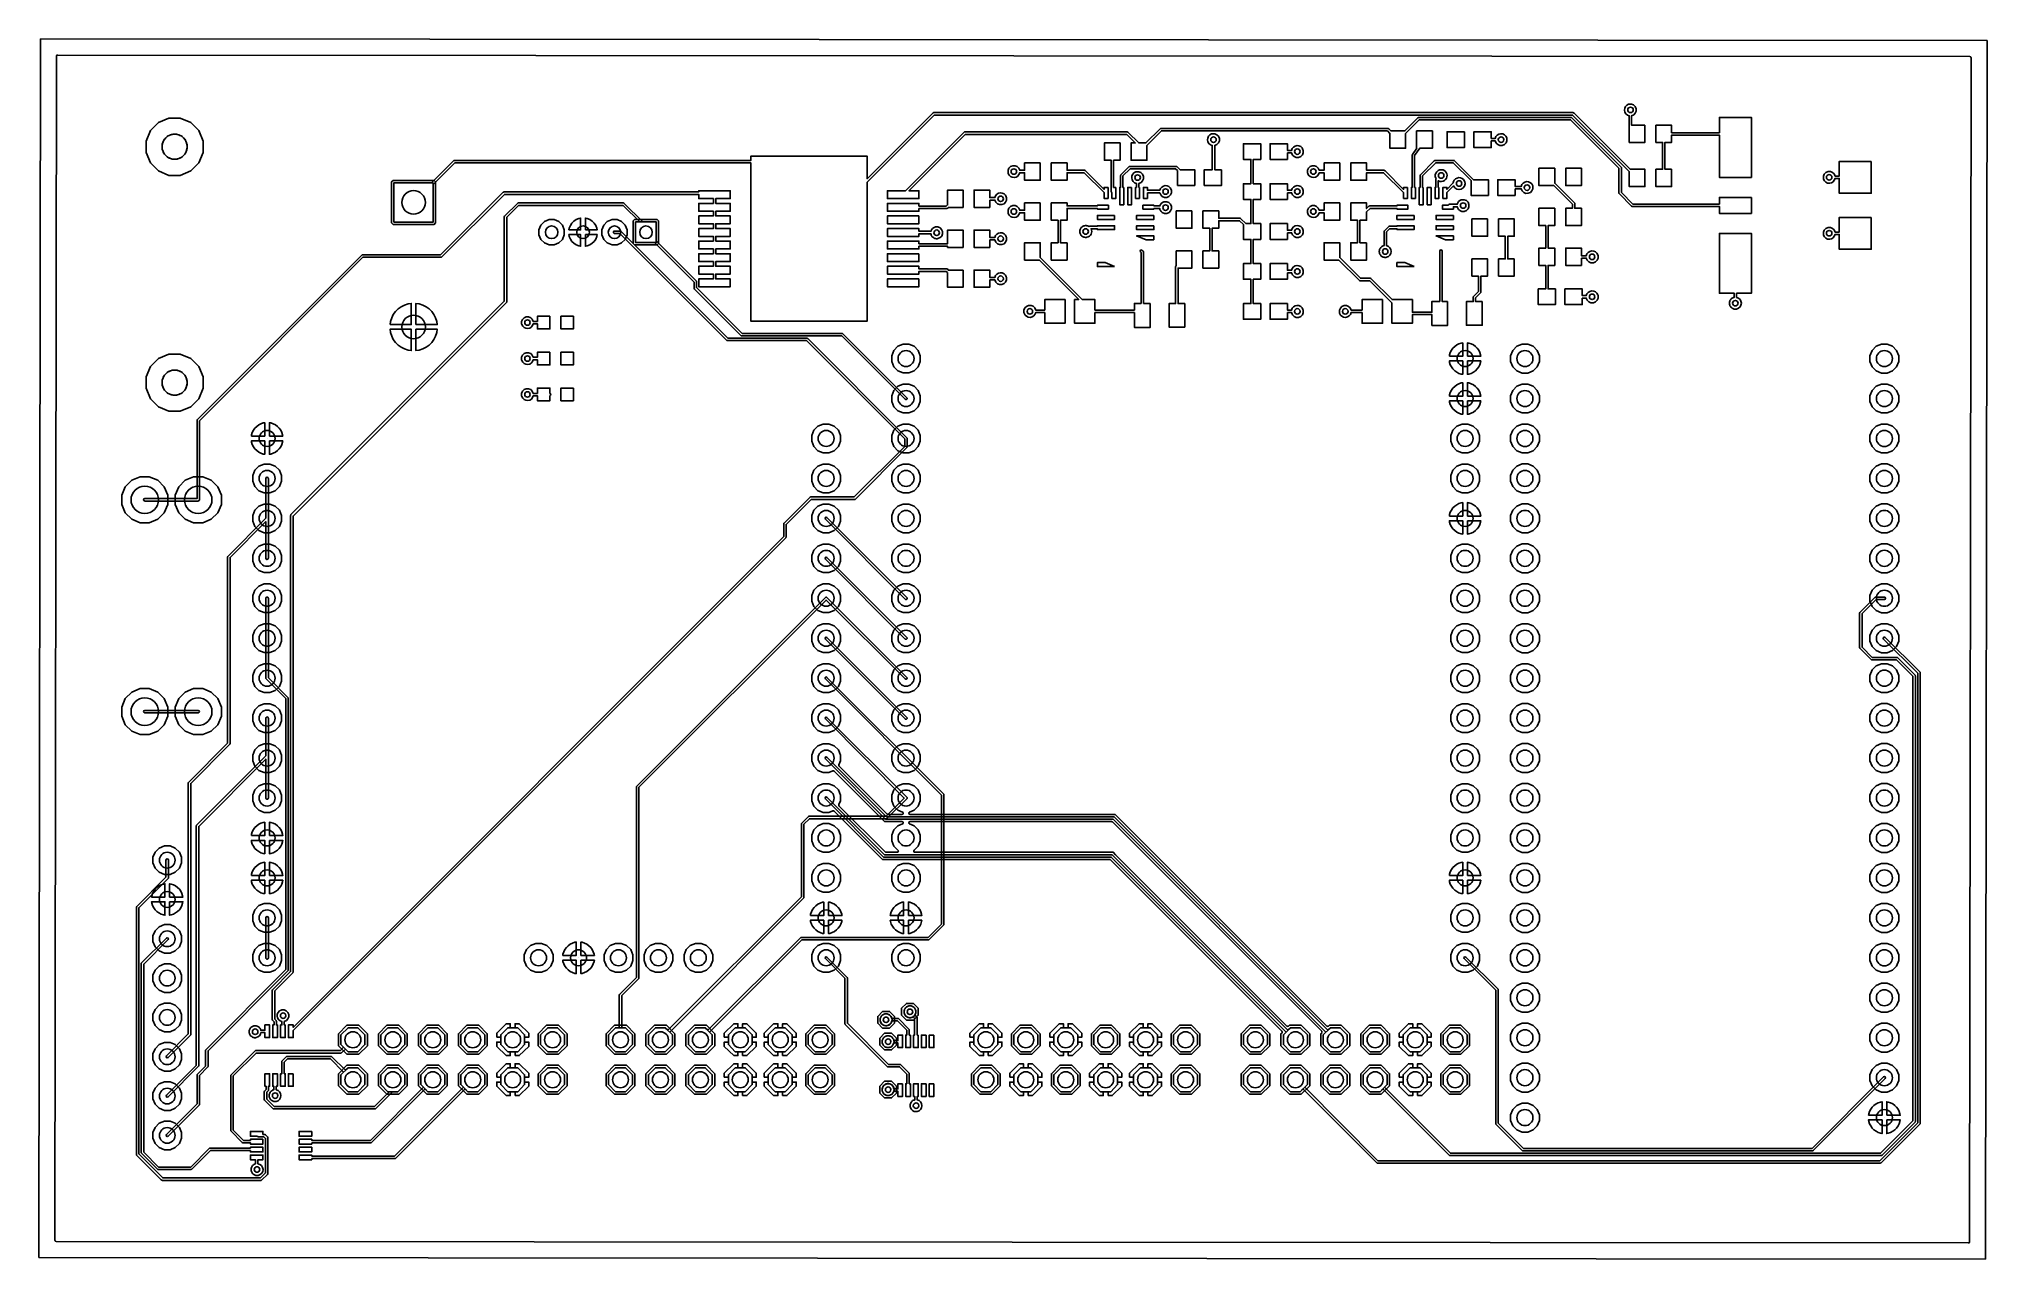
# Model space of a CAD drawing. Header units: millimetres. Extents: x -67 to 57, y -27 to 51.
import ezdxf

# ---------------------------------------------------------------- set-up
doc = ezdxf.new("R2010")
doc.units = ezdxf.units.MM

msp = doc.modelspace()

# ---------------------------------------------------------------- linework, layer by layer
at = {"layer": '16_copper'}
for points in [[(56.14, -25.75, 0.392461), (56.22, -25.68), (56.31, 49.61, 0.414346), (56.24, 49.68), (-65.39, 49.78, 0.414081), (-65.47, 49.71), (-65.56, -25.58, 0.414346), (-65.49, -25.65), (56.14, -25.75)], [(12.96, -13.74), (12.42, -13.21), (12.42, -12.45), (12.47, -12.4, 0.414214), (12.47, -12.29), (1.58, -1.39, 0.198912), (1.52, -1.37), (-12.92, -1.37), (-13.08, -1.22), (-13.08, -1.22), (-16, 1.71, 0.303353), (-16.09, 1.73), (-16.33, 1.63), (-16.69, 1.63), (-17.03, 1.76), (-17.29, 2.02), (-17.42, 2.36), (-17.42, 2.72), (-17.29, 3.06), (-17.03, 3.32), (-16.69, 3.45), (-16.33, 3.45), (-15.99, 3.32), (-15.73, 3.06), (-15.6, 2.72), (-15.6, 2.36), (-15.7, 2.12, 0.303353), (-15.68, 2.03), (-12.75, -0.89, 0.198912), (-12.7, -0.91), (-11.99, -0.91, 0.668179), (-11.94, -0.78), (-12.21, -0.52), (-12.34, -0.18), (-12.34, 0.18), (-12.21, 0.52), (-11.95, 0.78), (-11.66, 0.89, 0.820685), (-11.69, 1.04), (-12.79, 1.04), (-12.95, 1.2), (-12.95, 1.2), (-16, 4.25, 0.303353), (-16.09, 4.27), (-16.33, 4.17), (-16.69, 4.17), (-17.03, 4.3), (-17.29, 4.56), (-17.42, 4.9), (-17.42, 5.26), (-17.29, 5.6), (-17.03, 5.86), (-16.69, 5.99), (-16.33, 5.99), (-15.99, 5.86), (-15.73, 5.6), (-15.6, 5.26), (-15.6, 4.9), (-15.7, 4.66, 0.303353), (-15.68, 4.57), (-12.63, 1.52, 0.198912), (-12.57, 1.5), (-11.69, 1.5, 0.820685), (-11.66, 1.65), (-11.95, 1.76), (-12.21, 2.02), (-12.34, 2.36), (-12.34, 2.72), (-12.21, 3.06), (-11.95, 3.32), (-11.61, 3.45), (-11.25, 3.45), (-10.91, 3.32), (-10.65, 3.06), (-10.52, 2.72), (-10.52, 2.36), (-10.65, 2.02), (-10.91, 1.76), (-11.2, 1.65, 0.820685), (-11.17, 1.5), (1.87, 1.5), (15.34, -11.96, 0.414214), (15.44, -11.96), (15.5, -11.91), (16.25, -11.91), (16.79, -12.45), (16.79, -13.21), (16.25, -13.74), (15.5, -13.74), (14.96, -13.21), (14.96, -12.45), (15.01, -12.4, 0.414214), (15.01, -12.29), (1.71, 1.02, 0.198912), (1.65, 1.04), (-11.17, 1.04, 0.820685), (-11.2, 0.89), (-10.91, 0.78), (-10.65, 0.52), (-10.52, 0.18), (-10.52, -0.18), (-10.65, -0.52), (-10.92, -0.78, 0.668179), (-10.87, -0.91), (1.75, -0.91), (1.9, -1.07), (1.9, -1.07), (12.8, -11.96, 0.414214), (12.9, -11.96), (12.96, -11.91), (13.71, -11.91), (14.25, -12.45), (14.25, -13.21), (13.71, -13.74)], [(16.64, -13.14), (16.64, -12.51), (16.19, -12.07), (15.56, -12.07), (15.39, -12.23), (1.83, 1.32, 0.198912), (1.78, 1.35), (-12.67, 1.35), (-16.46, 5.13, 1), (-16.56, 5.03), (-12.75, 1.22, 0.198912), (-12.7, 1.19), (1.75, 1.19), (15.28, -12.34), (15.11, -12.51), (15.11, -13.14), (15.56, -13.59), (16.19, -13.59)], [(14.1, -13.14), (14.1, -12.51), (13.65, -12.07), (13.02, -12.07), (12.85, -12.23), (1.7, -1.09, 0.198912), (1.65, -1.07), (-12.8, -1.07), (-16.46, 2.59, 1), (-16.56, 2.49), (-12.88, -1.2, 0.198912), (-12.83, -1.22), (1.62, -1.22), (12.74, -12.34), (12.57, -12.51), (12.57, -13.14), (13.02, -13.59), (13.65, -13.59)]]:
    msp.add_lwpolyline(points, format="xyb", close=True, dxfattribs=at)
for points in [[(-58.31, 42.13), (-58.98, 42.41), (-59.49, 42.92), (-59.77, 43.59), (-59.77, 44.31), (-59.49, 44.98), (-58.98, 45.49), (-58.31, 45.77), (-57.59, 45.77), (-56.92, 45.49), (-56.41, 44.98), (-56.13, 44.31), (-56.13, 43.59), (-56.41, 42.92), (-56.92, 42.41), (-57.59, 42.13)], [(-44.06, 39.01), (-44.15, 39.1), (-44.15, 41.72), (-44.06, 41.81), (-41.44, 41.81), (-41.35, 41.72), (-41.35, 39.1), (-41.44, 39.01)], [(-41.5, 41.66), (-44, 41.66), (-44, 39.16), (-41.5, 39.16)], [(-34.13, 37.71), (-34.43, 37.83), (-34.66, 38.06), (-34.78, 38.35), (-34.78, 38.67), (-34.66, 38.97), (-34.43, 39.2), (-34.13, 39.32), (-33.81, 39.32), (-33.52, 39.2), (-33.29, 38.97), (-33.17, 38.67), (-33.17, 38.35), (-33.29, 38.06), (-33.52, 37.83), (-33.81, 37.71)], [(-32.87, 38.66), (-32.85, 38.78), (-32.78, 38.94), (-32.68, 39.09), (-32.55, 39.22), (-32.4, 39.32), (-32.24, 39.39), (-32.13, 39.41), (-32.13, 38.66)], [(-31.97, 38.51), (-31.97, 38.51), (-31.97, 38.51), (-31.97, 38.51)], [(-31.82, 38.66), (-31.82, 39.41), (-31.71, 39.39), (-31.54, 39.32), (-31.4, 39.22), (-31.27, 39.09), (-31.17, 38.94), (-31.1, 38.78), (-31.08, 38.66)], [(-30.13, 37.71), (-30.43, 37.83), (-30.66, 38.06), (-30.78, 38.35), (-30.78, 38.67), (-30.66, 38.97), (-30.43, 39.2), (-30.13, 39.32), (-29.81, 39.32), (-29.52, 39.2), (-29.29, 38.97), (-29.17, 38.67), (-29.17, 38.35), (-29.29, 38.06), (-29.52, 37.83), (-29.81, 37.71)], [(-28.69, 37.71), (-28.78, 37.79), (-28.78, 39.23), (-28.69, 39.32), (-27.26, 39.32), (-27.17, 39.23), (-27.17, 37.79), (-27.26, 37.71)], [(-27.32, 39.17), (-28.63, 39.17), (-28.63, 37.86), (-27.32, 37.86)], [(-32.24, 37.64), (-32.4, 37.71), (-32.55, 37.81), (-32.68, 37.93), (-32.78, 38.08), (-32.85, 38.25), (-32.87, 38.36), (-32.13, 38.36), (-32.13, 37.62)], [(-31.82, 38.36), (-31.08, 38.36), (-31.1, 38.25), (-31.17, 38.08), (-31.27, 37.93), (-31.4, 37.81), (-31.54, 37.71), (-31.71, 37.64), (-31.82, 37.62)], [(-44.25, 32.64), (-44.22, 32.84), (-44.14, 33.07), (-44.04, 33.28), (-43.9, 33.47), (-43.73, 33.64), (-43.54, 33.78), (-43.33, 33.88), (-43.1, 33.96), (-42.9, 33.99), (-42.9, 32.64)], [(-42.6, 32.64), (-42.6, 33.99), (-42.4, 33.96), (-42.17, 33.88), (-41.96, 33.78), (-41.77, 33.64), (-41.6, 33.47), (-41.46, 33.28), (-41.36, 33.07), (-41.28, 32.84), (-41.25, 32.64)], [(-43.1, 31.02), (-43.33, 31.1), (-43.54, 31.2), (-43.73, 31.34), (-43.9, 31.51), (-44.04, 31.7), (-44.14, 31.91), (-44.22, 32.14), (-44.25, 32.34), (-42.9, 32.34), (-42.9, 30.99)], [(-42.75, 32.49), (-42.75, 32.49), (-42.75, 32.49), (-42.75, 32.49)], [(-42.6, 32.34), (-41.25, 32.34), (-41.28, 32.14), (-41.36, 31.91), (-41.46, 31.7), (-41.6, 31.51), (-41.77, 31.34), (-41.96, 31.2), (-42.17, 31.1), (-42.4, 31.02), (-42.6, 30.99)], [(-11.61, 29.57), (-11.95, 29.7), (-12.21, 29.96), (-12.34, 30.3), (-12.34, 30.66), (-12.21, 31), (-11.95, 31.26), (-11.61, 31.39), (-11.25, 31.39), (-10.91, 31.26), (-10.65, 31), (-10.52, 30.66), (-10.52, 30.3), (-10.65, 29.96), (-10.91, 29.7), (-11.25, 29.57)], [(23.13, 30.63), (23.14, 30.72), (23.19, 30.87), (23.26, 31.01), (23.36, 31.14), (23.47, 31.25), (23.6, 31.35), (23.74, 31.42), (23.89, 31.47), (23.98, 31.48), (23.98, 30.63)], [(24.28, 30.63), (24.28, 31.48), (24.37, 31.47), (24.52, 31.42), (24.66, 31.35), (24.79, 31.25), (24.9, 31.14), (25, 31.01), (25.07, 30.87), (25.12, 30.72), (25.13, 30.63)], [(27.76, 29.56), (27.42, 29.7), (27.16, 29.96), (27.02, 30.3), (27.02, 30.66), (27.16, 31), (27.42, 31.26), (27.76, 31.4), (28.12, 31.4), (28.46, 31.26), (28.72, 31), (28.86, 30.66), (28.86, 30.3), (28.72, 29.96), (28.46, 29.7), (28.12, 29.56)], [(50.62, 29.56), (50.28, 29.7), (50.02, 29.96), (49.88, 30.3), (49.88, 30.66), (50.02, 31), (50.28, 31.26), (50.62, 31.4), (50.98, 31.4), (51.32, 31.26), (51.58, 31), (51.72, 30.66), (51.72, 30.3), (51.58, 29.96), (51.32, 29.7), (50.98, 29.56)], [(-58.31, 27.13), (-58.98, 27.41), (-59.49, 27.92), (-59.77, 28.59), (-59.77, 29.31), (-59.49, 29.98), (-58.98, 30.49), (-58.31, 30.77), (-57.59, 30.77), (-56.92, 30.49), (-56.41, 29.98), (-56.13, 29.31), (-56.13, 28.59), (-56.41, 27.92), (-56.92, 27.41), (-57.59, 27.13)], [(23.89, 29.49), (23.74, 29.54), (23.6, 29.61), (23.47, 29.71), (23.36, 29.82), (23.26, 29.95), (23.19, 30.09), (23.14, 30.24), (23.13, 30.33), (23.98, 30.33), (23.98, 29.48)], [(24.13, 30.48), (24.13, 30.48), (24.13, 30.48), (24.13, 30.48)], [(24.28, 30.33), (25.13, 30.33), (25.12, 30.24), (25.07, 30.09), (25, 29.95), (24.9, 29.82), (24.79, 29.71), (24.66, 29.61), (24.52, 29.54), (24.37, 29.49), (24.28, 29.48)], [(-11.61, 27.03), (-11.95, 27.16), (-12.21, 27.42), (-12.34, 27.76), (-12.34, 28.12), (-12.21, 28.46), (-11.95, 28.72), (-11.61, 28.85), (-11.25, 28.85), (-10.91, 28.72), (-10.65, 28.46), (-10.52, 28.12), (-10.52, 27.76), (-10.65, 27.42), (-10.91, 27.16), (-11.25, 27.03)], [(23.13, 28.09), (23.14, 28.18), (23.19, 28.33), (23.26, 28.47), (23.36, 28.6), (23.47, 28.71), (23.6, 28.81), (23.74, 28.88), (23.89, 28.93), (23.98, 28.94), (23.98, 28.09)], [(24.28, 28.09), (24.28, 28.94), (24.37, 28.93), (24.52, 28.88), (24.66, 28.81), (24.79, 28.71), (24.9, 28.6), (25, 28.47), (25.07, 28.33), (25.12, 28.18), (25.13, 28.09)], [(27.76, 27.02), (27.42, 27.16), (27.16, 27.42), (27.02, 27.76), (27.02, 28.12), (27.16, 28.46), (27.42, 28.72), (27.76, 28.86), (28.12, 28.86), (28.46, 28.72), (28.72, 28.46), (28.86, 28.12), (28.86, 27.76), (28.72, 27.42), (28.46, 27.16), (28.12, 27.02)], [(50.62, 27.02), (50.28, 27.16), (50.02, 27.42), (49.88, 27.76), (49.88, 28.12), (50.02, 28.46), (50.28, 28.72), (50.62, 28.86), (50.98, 28.86), (51.32, 28.72), (51.58, 28.46), (51.72, 28.12), (51.72, 27.76), (51.58, 27.42), (51.32, 27.16), (50.98, 27.02)], [(23.89, 26.95), (23.74, 27), (23.6, 27.07), (23.47, 27.17), (23.36, 27.28), (23.26, 27.41), (23.19, 27.55), (23.14, 27.7), (23.13, 27.79), (23.98, 27.79), (23.98, 26.94)], [(24.13, 27.94), (24.13, 27.94), (24.13, 27.94), (24.13, 27.94)], [(24.28, 27.79), (25.13, 27.79), (25.12, 27.7), (25.07, 27.55), (25, 27.41), (24.9, 27.28), (24.79, 27.17), (24.66, 27.07), (24.52, 27), (24.37, 26.95), (24.28, 26.94)], [(-53.07, 25.55), (-53.06, 25.64), (-53.01, 25.79), (-52.94, 25.93), (-52.84, 26.06), (-52.73, 26.17), (-52.6, 26.27), (-52.46, 26.34), (-52.31, 26.39), (-52.22, 26.4), (-52.22, 25.55)], [(-51.92, 25.55), (-51.92, 26.4), (-51.83, 26.39), (-51.68, 26.34), (-51.54, 26.27), (-51.41, 26.17), (-51.3, 26.06), (-51.2, 25.93), (-51.13, 25.79), (-51.08, 25.64), (-51.07, 25.55)], [(-16.69, 24.49), (-17.03, 24.62), (-17.29, 24.88), (-17.42, 25.22), (-17.42, 25.58), (-17.29, 25.92), (-17.03, 26.18), (-16.69, 26.31), (-16.33, 26.31), (-15.99, 26.18), (-15.73, 25.92), (-15.6, 25.58), (-15.6, 25.22), (-15.73, 24.88), (-15.99, 24.62), (-16.33, 24.49)], [(-11.61, 24.49), (-11.95, 24.62), (-12.21, 24.88), (-12.34, 25.22), (-12.34, 25.58), (-12.21, 25.92), (-11.95, 26.18), (-11.61, 26.31), (-11.25, 26.31), (-10.91, 26.18), (-10.65, 25.92), (-10.52, 25.58), (-10.52, 25.22), (-10.65, 24.88), (-10.91, 24.62), (-11.25, 24.49)], [(23.95, 24.49), (23.61, 24.62), (23.35, 24.88), (23.22, 25.22), (23.22, 25.58), (23.35, 25.92), (23.61, 26.18), (23.95, 26.31), (24.31, 26.31), (24.65, 26.18), (24.91, 25.92), (25.04, 25.58), (25.04, 25.22), (24.91, 24.88), (24.65, 24.62), (24.31, 24.49)], [(27.76, 24.48), (27.42, 24.62), (27.16, 24.88), (27.02, 25.22), (27.02, 25.58), (27.16, 25.92), (27.42, 26.18), (27.76, 26.32), (28.12, 26.32), (28.46, 26.18), (28.72, 25.92), (28.86, 25.58), (28.86, 25.22), (28.72, 24.88), (28.46, 24.62), (28.12, 24.48)], [(50.62, 24.48), (50.28, 24.62), (50.02, 24.88), (49.88, 25.22), (49.88, 25.58), (50.02, 25.92), (50.28, 26.18), (50.62, 26.32), (50.98, 26.32), (51.32, 26.18), (51.58, 25.92), (51.72, 25.58), (51.72, 25.22), (51.58, 24.88), (51.32, 24.62), (50.98, 24.48)], [(-52.31, 24.41), (-52.46, 24.46), (-52.6, 24.53), (-52.73, 24.63), (-52.84, 24.74), (-52.94, 24.87), (-53.01, 25.01), (-53.06, 25.16), (-53.07, 25.25), (-52.22, 25.25), (-52.22, 24.4)], [(-52.07, 25.4), (-52.07, 25.4), (-52.07, 25.4), (-52.07, 25.4)], [(-51.92, 25.25), (-51.07, 25.25), (-51.08, 25.16), (-51.13, 25.01), (-51.2, 24.87), (-51.3, 24.74), (-51.41, 24.63), (-51.54, 24.53), (-51.68, 24.46), (-51.83, 24.41), (-51.92, 24.4)], [(-52.25, 21.95), (-52.59, 22.08), (-52.85, 22.34), (-52.98, 22.68), (-52.98, 23.04), (-52.85, 23.38), (-52.59, 23.64), (-52.25, 23.77), (-51.89, 23.77), (-51.55, 23.64), (-51.29, 23.38), (-51.16, 23.04), (-51.16, 22.68), (-51.29, 22.34), (-51.55, 22.08), (-51.89, 21.95)], [(-16.69, 21.95), (-17.03, 22.08), (-17.29, 22.34), (-17.42, 22.68), (-17.42, 23.04), (-17.29, 23.38), (-17.03, 23.64), (-16.69, 23.77), (-16.33, 23.77), (-15.99, 23.64), (-15.73, 23.38), (-15.6, 23.04), (-15.6, 22.68), (-15.73, 22.34), (-15.99, 22.08), (-16.33, 21.95)], [(-11.61, 21.95), (-11.95, 22.08), (-12.21, 22.34), (-12.34, 22.68), (-12.34, 23.04), (-12.21, 23.38), (-11.95, 23.64), (-11.61, 23.77), (-11.25, 23.77), (-10.91, 23.64), (-10.65, 23.38), (-10.52, 23.04), (-10.52, 22.68), (-10.65, 22.34), (-10.91, 22.08), (-11.25, 21.95)], [(23.95, 21.95), (23.61, 22.08), (23.35, 22.34), (23.22, 22.68), (23.22, 23.04), (23.35, 23.38), (23.61, 23.64), (23.95, 23.77), (24.31, 23.77), (24.65, 23.64), (24.91, 23.38), (25.04, 23.04), (25.04, 22.68), (24.91, 22.34), (24.65, 22.08), (24.31, 21.95)], [(27.76, 21.94), (27.42, 22.08), (27.16, 22.34), (27.02, 22.68), (27.02, 23.04), (27.16, 23.38), (27.42, 23.64), (27.76, 23.78), (28.12, 23.78), (28.46, 23.64), (28.72, 23.38), (28.86, 23.04), (28.86, 22.68), (28.72, 22.34), (28.46, 22.08), (28.12, 21.94)], [(50.62, 21.94), (50.28, 22.08), (50.02, 22.34), (49.88, 22.68), (49.88, 23.04), (50.02, 23.38), (50.28, 23.64), (50.62, 23.78), (50.98, 23.78), (51.32, 23.64), (51.58, 23.38), (51.72, 23.04), (51.72, 22.68), (51.58, 22.34), (51.32, 22.08), (50.98, 21.94)], [(-60.14, 20.04), (-60.68, 20.26), (-61.09, 20.67), (-61.31, 21.21), (-61.31, 21.79), (-61.09, 22.33), (-60.68, 22.74), (-60.14, 22.97), (-59.56, 22.97), (-59.02, 22.74), (-58.61, 22.33), (-58.38, 21.79), (-58.38, 21.21), (-58.61, 20.67), (-59.02, 20.26), (-59.56, 20.04)], [(-56.74, 20.04), (-57.28, 20.26), (-57.69, 20.67), (-57.91, 21.21), (-57.91, 21.79), (-57.69, 22.33), (-57.28, 22.74), (-56.74, 22.97), (-56.16, 22.97), (-55.62, 22.74), (-55.21, 22.33), (-54.98, 21.79), (-54.98, 21.21), (-55.21, 20.67), (-55.62, 20.26), (-56.16, 20.04)], [(-52.25, 19.41), (-52.59, 19.54), (-52.85, 19.8), (-52.98, 20.14), (-52.98, 20.5), (-52.85, 20.84), (-52.59, 21.1), (-52.25, 21.23), (-51.89, 21.23), (-51.55, 21.1), (-51.29, 20.84), (-51.16, 20.5), (-51.16, 20.14), (-51.29, 19.8), (-51.55, 19.54), (-51.89, 19.41)], [(-16.69, 19.41), (-17.03, 19.54), (-17.29, 19.8), (-17.42, 20.14), (-17.42, 20.5), (-17.29, 20.84), (-17.03, 21.1), (-16.69, 21.23), (-16.33, 21.23), (-15.99, 21.1), (-15.73, 20.84), (-15.6, 20.5), (-15.6, 20.14), (-15.73, 19.8), (-15.99, 19.54), (-16.33, 19.41)], [(-11.61, 19.41), (-11.95, 19.54), (-12.21, 19.8), (-12.34, 20.14), (-12.34, 20.5), (-12.21, 20.84), (-11.95, 21.1), (-11.61, 21.23), (-11.25, 21.23), (-10.91, 21.1), (-10.65, 20.84), (-10.52, 20.5), (-10.52, 20.14), (-10.65, 19.8), (-10.91, 19.54), (-11.25, 19.41)], [(23.13, 20.47), (23.14, 20.56), (23.19, 20.71), (23.26, 20.85), (23.36, 20.98), (23.47, 21.09), (23.6, 21.19), (23.74, 21.26), (23.89, 21.31), (23.98, 21.32), (23.98, 20.47)], [(24.28, 20.47), (24.28, 21.32), (24.37, 21.31), (24.52, 21.26), (24.66, 21.19), (24.79, 21.09), (24.9, 20.98), (25, 20.85), (25.07, 20.71), (25.12, 20.56), (25.13, 20.47)], [(27.76, 19.4), (27.42, 19.54), (27.16, 19.8), (27.02, 20.14), (27.02, 20.5), (27.16, 20.84), (27.42, 21.1), (27.76, 21.24), (28.12, 21.24), (28.46, 21.1), (28.72, 20.84), (28.86, 20.5), (28.86, 20.14), (28.72, 19.8), (28.46, 19.54), (28.12, 19.4)], [(50.62, 19.4), (50.28, 19.54), (50.02, 19.8), (49.88, 20.14), (49.88, 20.5), (50.02, 20.84), (50.28, 21.1), (50.62, 21.24), (50.98, 21.24), (51.32, 21.1), (51.58, 20.84), (51.72, 20.5), (51.72, 20.14), (51.58, 19.8), (51.32, 19.54), (50.98, 19.4)], [(23.89, 19.33), (23.74, 19.38), (23.6, 19.45), (23.47, 19.55), (23.36, 19.66), (23.26, 19.79), (23.19, 19.93), (23.14, 20.08), (23.13, 20.17), (23.98, 20.17), (23.98, 19.32)], [(24.13, 20.32), (24.13, 20.32), (24.13, 20.32), (24.13, 20.32)], [(24.28, 20.17), (25.13, 20.17), (25.12, 20.08), (25.07, 19.93), (25, 19.79), (24.9, 19.66), (24.79, 19.55), (24.66, 19.45), (24.52, 19.38), (24.37, 19.33), (24.28, 19.32)], [(-52.25, 16.87), (-52.59, 17), (-52.85, 17.26), (-52.98, 17.6), (-52.98, 17.96), (-52.85, 18.3), (-52.59, 18.56), (-52.25, 18.69), (-51.89, 18.69), (-51.55, 18.56), (-51.29, 18.3), (-51.16, 17.96), (-51.16, 17.6), (-51.29, 17.26), (-51.55, 17), (-51.89, 16.87)], [(-16.69, 16.87), (-17.03, 17), (-17.29, 17.26), (-17.42, 17.6), (-17.42, 17.96), (-17.29, 18.3), (-17.03, 18.56), (-16.69, 18.69), (-16.33, 18.69), (-15.99, 18.56), (-15.73, 18.3), (-15.6, 17.96), (-15.6, 17.6), (-15.73, 17.26), (-15.99, 17), (-16.33, 16.87)], [(-11.61, 16.87), (-11.95, 17), (-12.21, 17.26), (-12.34, 17.6), (-12.34, 17.96), (-12.21, 18.3), (-11.95, 18.56), (-11.61, 18.69), (-11.25, 18.69), (-10.91, 18.56), (-10.65, 18.3), (-10.52, 17.96), (-10.52, 17.6), (-10.65, 17.26), (-10.91, 17), (-11.25, 16.87)], [(23.95, 16.87), (23.61, 17), (23.35, 17.26), (23.22, 17.6), (23.22, 17.96), (23.35, 18.3), (23.61, 18.56), (23.95, 18.69), (24.31, 18.69), (24.65, 18.56), (24.91, 18.3), (25.04, 17.96), (25.04, 17.6), (24.91, 17.26), (24.65, 17), (24.31, 16.87)], [(27.76, 16.86), (27.42, 17), (27.16, 17.26), (27.02, 17.6), (27.02, 17.96), (27.16, 18.3), (27.42, 18.56), (27.76, 18.7), (28.12, 18.7), (28.46, 18.56), (28.72, 18.3), (28.86, 17.96), (28.86, 17.6), (28.72, 17.26), (28.46, 17), (28.12, 16.86)], [(50.62, 16.86), (50.28, 17), (50.02, 17.26), (49.88, 17.6), (49.88, 17.96), (50.02, 18.3), (50.28, 18.56), (50.62, 18.7), (50.98, 18.7), (51.32, 18.56), (51.58, 18.3), (51.72, 17.96), (51.72, 17.6), (51.58, 17.26), (51.32, 17), (50.98, 16.86)], [(-52.25, 14.33), (-52.59, 14.46), (-52.85, 14.72), (-52.98, 15.06), (-52.98, 15.42), (-52.85, 15.76), (-52.59, 16.02), (-52.25, 16.15), (-51.89, 16.15), (-51.55, 16.02), (-51.29, 15.76), (-51.16, 15.42), (-51.16, 15.06), (-51.29, 14.72), (-51.55, 14.46), (-51.89, 14.33)], [(-16.69, 14.33), (-17.03, 14.46), (-17.29, 14.72), (-17.42, 15.06), (-17.42, 15.42), (-17.29, 15.76), (-17.03, 16.02), (-16.69, 16.15), (-16.33, 16.15), (-15.99, 16.02), (-15.73, 15.76), (-15.6, 15.42), (-15.6, 15.06), (-15.73, 14.72), (-15.99, 14.46), (-16.33, 14.33)], [(-11.61, 14.33), (-11.95, 14.46), (-12.21, 14.72), (-12.34, 15.06), (-12.34, 15.42), (-12.21, 15.76), (-11.95, 16.02), (-11.61, 16.15), (-11.25, 16.15), (-10.91, 16.02), (-10.65, 15.76), (-10.52, 15.42), (-10.52, 15.06), (-10.65, 14.72), (-10.91, 14.46), (-11.25, 14.33)], [(23.95, 14.33), (23.61, 14.46), (23.35, 14.72), (23.22, 15.06), (23.22, 15.42), (23.35, 15.76), (23.61, 16.02), (23.95, 16.15), (24.31, 16.15), (24.65, 16.02), (24.91, 15.76), (25.04, 15.42), (25.04, 15.06), (24.91, 14.72), (24.65, 14.46), (24.31, 14.33)], [(27.76, 14.32), (27.42, 14.46), (27.16, 14.72), (27.02, 15.06), (27.02, 15.42), (27.16, 15.76), (27.42, 16.02), (27.76, 16.16), (28.12, 16.16), (28.46, 16.02), (28.72, 15.76), (28.86, 15.42), (28.86, 15.06), (28.72, 14.72), (28.46, 14.46), (28.12, 14.32)], [(50.62, 14.32), (50.28, 14.46), (50.02, 14.72), (49.88, 15.06), (49.88, 15.42), (50.02, 15.76), (50.28, 16.02), (50.62, 16.16), (50.98, 16.16), (51.32, 16.02), (51.58, 15.76), (51.72, 15.42), (51.72, 15.06), (51.58, 14.72), (51.32, 14.46), (50.98, 14.32)], [(-52.25, 11.79), (-52.59, 11.92), (-52.85, 12.18), (-52.98, 12.52), (-52.98, 12.88), (-52.85, 13.22), (-52.59, 13.48), (-52.25, 13.61), (-51.89, 13.61), (-51.55, 13.48), (-51.29, 13.22), (-51.16, 12.88), (-51.16, 12.52), (-51.29, 12.18), (-51.55, 11.92), (-51.89, 11.79)], [(-16.69, 11.79), (-17.03, 11.92), (-17.29, 12.18), (-17.42, 12.52), (-17.42, 12.88), (-17.29, 13.22), (-17.03, 13.48), (-16.69, 13.61), (-16.33, 13.61), (-15.99, 13.48), (-15.73, 13.22), (-15.6, 12.88), (-15.6, 12.52), (-15.73, 12.18), (-15.99, 11.92), (-16.33, 11.79)], [(-11.61, 11.79), (-11.95, 11.92), (-12.21, 12.18), (-12.34, 12.52), (-12.34, 12.88), (-12.21, 13.22), (-11.95, 13.48), (-11.61, 13.61), (-11.25, 13.61), (-10.91, 13.48), (-10.65, 13.22), (-10.52, 12.88), (-10.52, 12.52), (-10.65, 12.18), (-10.91, 11.92), (-11.25, 11.79)], [(23.95, 11.79), (23.61, 11.92), (23.35, 12.18), (23.22, 12.52), (23.22, 12.88), (23.35, 13.22), (23.61, 13.48), (23.95, 13.61), (24.31, 13.61), (24.65, 13.48), (24.91, 13.22), (25.04, 12.88), (25.04, 12.52), (24.91, 12.18), (24.65, 11.92), (24.31, 11.79)], [(27.76, 11.78), (27.42, 11.92), (27.16, 12.18), (27.02, 12.52), (27.02, 12.88), (27.16, 13.22), (27.42, 13.48), (27.76, 13.62), (28.12, 13.62), (28.46, 13.48), (28.72, 13.22), (28.86, 12.88), (28.86, 12.52), (28.72, 12.18), (28.46, 11.92), (28.12, 11.78)], [(50.62, 11.78), (50.28, 11.92), (50.02, 12.18), (49.88, 12.52), (49.88, 12.88), (50.02, 13.22), (50.28, 13.48), (50.62, 13.62), (50.98, 13.62), (51.32, 13.48), (51.58, 13.22), (51.72, 12.88), (51.72, 12.52), (51.58, 12.18), (51.32, 11.92), (50.98, 11.78)], [(-52.25, 9.25), (-52.59, 9.38), (-52.85, 9.64), (-52.98, 9.98), (-52.98, 10.34), (-52.85, 10.68), (-52.59, 10.94), (-52.25, 11.07), (-51.89, 11.07), (-51.55, 10.94), (-51.29, 10.68), (-51.16, 10.34), (-51.16, 9.98), (-51.29, 9.64), (-51.55, 9.38), (-51.89, 9.25)], [(-16.69, 9.25), (-17.03, 9.38), (-17.29, 9.64), (-17.42, 9.98), (-17.42, 10.34), (-17.29, 10.68), (-17.03, 10.94), (-16.69, 11.07), (-16.33, 11.07), (-15.99, 10.94), (-15.73, 10.68), (-15.6, 10.34), (-15.6, 9.98), (-15.73, 9.64), (-15.99, 9.38), (-16.33, 9.25)], [(-11.61, 9.25), (-11.95, 9.38), (-12.21, 9.64), (-12.34, 9.98), (-12.34, 10.34), (-12.21, 10.68), (-11.95, 10.94), (-11.61, 11.07), (-11.25, 11.07), (-10.91, 10.94), (-10.65, 10.68), (-10.52, 10.34), (-10.52, 9.98), (-10.65, 9.64), (-10.91, 9.38), (-11.25, 9.25)], [(23.95, 9.25), (23.61, 9.38), (23.35, 9.64), (23.22, 9.98), (23.22, 10.34), (23.35, 10.68), (23.61, 10.94), (23.95, 11.07), (24.31, 11.07), (24.65, 10.94), (24.91, 10.68), (25.04, 10.34), (25.04, 9.98), (24.91, 9.64), (24.65, 9.38), (24.31, 9.25)], [(27.76, 9.24), (27.42, 9.38), (27.16, 9.64), (27.02, 9.98), (27.02, 10.34), (27.16, 10.68), (27.42, 10.94), (27.76, 11.08), (28.12, 11.08), (28.46, 10.94), (28.72, 10.68), (28.86, 10.34), (28.86, 9.98), (28.72, 9.64), (28.46, 9.38), (28.12, 9.24)], [(50.62, 9.24), (50.28, 9.38), (50.02, 9.64), (49.88, 9.98), (49.88, 10.34), (50.02, 10.68), (50.28, 10.94), (50.62, 11.08), (50.98, 11.08), (51.32, 10.94), (51.58, 10.68), (51.72, 10.34), (51.72, 9.98), (51.58, 9.64), (51.32, 9.38), (50.98, 9.24)], [(-60.14, 6.57), (-60.68, 6.79), (-61.09, 7.2), (-61.31, 7.74), (-61.31, 8.32), (-61.09, 8.86), (-60.68, 9.27), (-60.14, 9.5), (-59.56, 9.5), (-59.02, 9.27), (-58.61, 8.86), (-58.38, 8.32), (-58.38, 7.74), (-58.61, 7.2), (-59.02, 6.79), (-59.56, 6.57)], [(-56.74, 6.57), (-57.28, 6.79), (-57.69, 7.2), (-57.91, 7.74), (-57.91, 8.32), (-57.69, 8.86), (-57.28, 9.27), (-56.74, 9.5), (-56.16, 9.5), (-55.62, 9.27), (-55.21, 8.86), (-54.98, 8.32), (-54.98, 7.74), (-55.21, 7.2), (-55.62, 6.79), (-56.16, 6.57)], [(-52.25, 6.71), (-52.59, 6.84), (-52.85, 7.1), (-52.98, 7.44), (-52.98, 7.8), (-52.85, 8.14), (-52.59, 8.4), (-52.25, 8.53), (-51.89, 8.53), (-51.55, 8.4), (-51.29, 8.14), (-51.16, 7.8), (-51.16, 7.44), (-51.29, 7.1), (-51.55, 6.84), (-51.89, 6.71)], [(-16.69, 6.71), (-17.03, 6.84), (-17.29, 7.1), (-17.42, 7.44), (-17.42, 7.8), (-17.29, 8.14), (-17.03, 8.4), (-16.69, 8.53), (-16.33, 8.53), (-15.99, 8.4), (-15.73, 8.14), (-15.6, 7.8), (-15.6, 7.44), (-15.73, 7.1), (-15.99, 6.84), (-16.33, 6.71)], [(-11.61, 6.71), (-11.95, 6.84), (-12.21, 7.1), (-12.34, 7.44), (-12.34, 7.8), (-12.21, 8.14), (-11.95, 8.4), (-11.61, 8.53), (-11.25, 8.53), (-10.91, 8.4), (-10.65, 8.14), (-10.52, 7.8), (-10.52, 7.44), (-10.65, 7.1), (-10.91, 6.84), (-11.25, 6.71)], [(23.95, 6.71), (23.61, 6.84), (23.35, 7.1), (23.22, 7.44), (23.22, 7.8), (23.35, 8.14), (23.61, 8.4), (23.95, 8.53), (24.31, 8.53), (24.65, 8.4), (24.91, 8.14), (25.04, 7.8), (25.04, 7.44), (24.91, 7.1), (24.65, 6.84), (24.31, 6.71)], [(27.76, 6.7), (27.42, 6.84), (27.16, 7.1), (27.02, 7.44), (27.02, 7.8), (27.16, 8.14), (27.42, 8.4), (27.76, 8.54), (28.12, 8.54), (28.46, 8.4), (28.72, 8.14), (28.86, 7.8), (28.86, 7.44), (28.72, 7.1), (28.46, 6.84), (28.12, 6.7)], [(50.62, 6.7), (50.28, 6.84), (50.02, 7.1), (49.88, 7.44), (49.88, 7.8), (50.02, 8.14), (50.28, 8.4), (50.62, 8.54), (50.98, 8.54), (51.32, 8.4), (51.58, 8.14), (51.72, 7.8), (51.72, 7.44), (51.58, 7.1), (51.32, 6.84), (50.98, 6.7)], [(-52.25, 4.17), (-52.59, 4.3), (-52.85, 4.56), (-52.98, 4.9), (-52.98, 5.26), (-52.85, 5.6), (-52.59, 5.86), (-52.25, 5.99), (-51.89, 5.99), (-51.55, 5.86), (-51.29, 5.6), (-51.16, 5.26), (-51.16, 4.9), (-51.29, 4.56), (-51.55, 4.3), (-51.89, 4.17)], [(-11.61, 4.17), (-11.95, 4.3), (-12.21, 4.56), (-12.34, 4.9), (-12.34, 5.26), (-12.21, 5.6), (-11.95, 5.86), (-11.61, 5.99), (-11.25, 5.99), (-10.91, 5.86), (-10.65, 5.6), (-10.52, 5.26), (-10.52, 4.9), (-10.65, 4.56), (-10.91, 4.3), (-11.25, 4.17)], [(23.95, 4.17), (23.61, 4.3), (23.35, 4.56), (23.22, 4.9), (23.22, 5.26), (23.35, 5.6), (23.61, 5.86), (23.95, 5.99), (24.31, 5.99), (24.65, 5.86), (24.91, 5.6), (25.04, 5.26), (25.04, 4.9), (24.91, 4.56), (24.65, 4.3), (24.31, 4.17)], [(27.76, 4.16), (27.42, 4.3), (27.16, 4.56), (27.02, 4.9), (27.02, 5.26), (27.16, 5.6), (27.42, 5.86), (27.76, 6), (28.12, 6), (28.46, 5.86), (28.72, 5.6), (28.86, 5.26), (28.86, 4.9), (28.72, 4.56), (28.46, 4.3), (28.12, 4.16)], [(50.62, 4.16), (50.28, 4.3), (50.02, 4.56), (49.88, 4.9), (49.88, 5.26), (50.02, 5.6), (50.28, 5.86), (50.62, 6), (50.98, 6), (51.32, 5.86), (51.58, 5.6), (51.72, 5.26), (51.72, 4.9), (51.58, 4.56), (51.32, 4.3), (50.98, 4.16)], [(-52.25, 1.63), (-52.59, 1.76), (-52.85, 2.02), (-52.98, 2.36), (-52.98, 2.72), (-52.85, 3.06), (-52.59, 3.32), (-52.25, 3.45), (-51.89, 3.45), (-51.55, 3.32), (-51.29, 3.06), (-51.16, 2.72), (-51.16, 2.36), (-51.29, 2.02), (-51.55, 1.76), (-51.89, 1.63)], [(23.95, 1.63), (23.61, 1.76), (23.35, 2.02), (23.22, 2.36), (23.22, 2.72), (23.35, 3.06), (23.61, 3.32), (23.95, 3.45), (24.31, 3.45), (24.65, 3.32), (24.91, 3.06), (25.04, 2.72), (25.04, 2.36), (24.91, 2.02), (24.65, 1.76), (24.31, 1.63)], [(27.76, 1.62), (27.42, 1.76), (27.16, 2.02), (27.02, 2.36), (27.02, 2.72), (27.16, 3.06), (27.42, 3.32), (27.76, 3.46), (28.12, 3.46), (28.46, 3.32), (28.72, 3.06), (28.86, 2.72), (28.86, 2.36), (28.72, 2.02), (28.46, 1.76), (28.12, 1.62)], [(50.62, 1.62), (50.28, 1.76), (50.02, 2.02), (49.88, 2.36), (49.88, 2.72), (50.02, 3.06), (50.28, 3.32), (50.62, 3.46), (50.98, 3.46), (51.32, 3.32), (51.58, 3.06), (51.72, 2.72), (51.72, 2.36), (51.58, 2.02), (51.32, 1.76), (50.98, 1.62)], [(-53.07, 0.15), (-53.06, 0.24), (-53.01, 0.39), (-52.94, 0.53), (-52.84, 0.66), (-52.73, 0.77), (-52.6, 0.87), (-52.46, 0.94), (-52.31, 0.99), (-52.22, 1), (-52.22, 0.15)], [(-52.07, 0), (-52.07, 0), (-52.07, 0), (-52.07, 0)], [(-51.92, 0.15), (-51.92, 1), (-51.83, 0.99), (-51.68, 0.94), (-51.54, 0.87), (-51.41, 0.77), (-51.3, 0.66), (-51.2, 0.53), (-51.13, 0.39), (-51.08, 0.24), (-51.07, 0.15)], [(-16.69, -0.91), (-17.03, -0.78), (-17.29, -0.52), (-17.42, -0.18), (-17.42, 0.18), (-17.29, 0.52), (-17.03, 0.78), (-16.69, 0.91), (-16.33, 0.91), (-15.99, 0.78), (-15.73, 0.52), (-15.6, 0.18), (-15.6, -0.18), (-15.73, -0.52), (-15.99, -0.78), (-16.33, -0.91)], [(23.95, -0.91), (23.61, -0.78), (23.35, -0.52), (23.22, -0.18), (23.22, 0.18), (23.35, 0.52), (23.61, 0.78), (23.95, 0.91), (24.31, 0.91), (24.65, 0.78), (24.91, 0.52), (25.04, 0.18), (25.04, -0.18), (24.91, -0.52), (24.65, -0.78), (24.31, -0.91)], [(27.76, -0.92), (27.42, -0.78), (27.16, -0.52), (27.02, -0.18), (27.02, 0.18), (27.16, 0.52), (27.42, 0.78), (27.76, 0.92), (28.12, 0.92), (28.46, 0.78), (28.72, 0.52), (28.86, 0.18), (28.86, -0.18), (28.72, -0.52), (28.46, -0.78), (28.12, -0.92)], [(50.62, -0.92), (50.28, -0.78), (50.02, -0.52), (49.88, -0.18), (49.88, 0.18), (50.02, 0.52), (50.28, 0.78), (50.62, 0.92), (50.98, 0.92), (51.32, 0.78), (51.58, 0.52), (51.72, 0.18), (51.72, -0.18), (51.58, -0.52), (51.32, -0.78), (50.98, -0.92)], [(-58.6, -2.32), (-58.93, -2.18), (-59.19, -1.92), (-59.33, -1.59), (-59.33, -1.23), (-59.19, -0.9), (-58.93, -0.64), (-58.6, -0.5), (-58.24, -0.5), (-57.91, -0.64), (-57.65, -0.9), (-57.51, -1.23), (-57.51, -1.59), (-57.65, -1.92), (-57.91, -2.18), (-58.24, -2.32)], [(-52.31, -0.99), (-52.46, -0.94), (-52.6, -0.87), (-52.73, -0.77), (-52.84, -0.66), (-52.94, -0.53), (-53.01, -0.39), (-53.06, -0.24), (-53.07, -0.15), (-52.22, -0.15), (-52.22, -1)], [(-51.92, -0.15), (-51.07, -0.15), (-51.08, -0.24), (-51.13, -0.39), (-51.2, -0.53), (-51.3, -0.66), (-51.41, -0.77), (-51.54, -0.87), (-51.68, -0.94), (-51.83, -0.99), (-51.92, -1)], [(-53.07, -2.39), (-53.06, -2.3), (-53.01, -2.15), (-52.94, -2.01), (-52.84, -1.88), (-52.73, -1.77), (-52.6, -1.67), (-52.46, -1.6), (-52.31, -1.55), (-52.22, -1.54), (-52.22, -2.39)], [(-51.92, -2.39), (-51.92, -1.54), (-51.83, -1.55), (-51.68, -1.6), (-51.54, -1.67), (-51.41, -1.77), (-51.3, -1.88), (-51.2, -2.01), (-51.13, -2.15), (-51.08, -2.3), (-51.07, -2.39)], [(-16.69, -3.45), (-17.03, -3.32), (-17.29, -3.06), (-17.42, -2.72), (-17.42, -2.36), (-17.29, -2.02), (-17.03, -1.76), (-16.69, -1.63), (-16.33, -1.63), (-15.99, -1.76), (-15.73, -2.02), (-15.6, -2.36), (-15.6, -2.72), (-15.73, -3.06), (-15.99, -3.32), (-16.33, -3.45)], [(-11.61, -3.45), (-11.95, -3.32), (-12.21, -3.06), (-12.34, -2.72), (-12.34, -2.36), (-12.21, -2.02), (-11.95, -1.76), (-11.61, -1.63), (-11.25, -1.63), (-10.91, -1.76), (-10.65, -2.02), (-10.52, -2.36), (-10.52, -2.72), (-10.65, -3.06), (-10.91, -3.32), (-11.25, -3.45)], [(23.13, -2.39), (23.14, -2.3), (23.19, -2.15), (23.26, -2.01), (23.36, -1.88), (23.47, -1.77), (23.6, -1.67), (23.74, -1.6), (23.89, -1.55), (23.98, -1.54), (23.98, -2.39)], [(24.28, -2.39), (24.28, -1.54), (24.37, -1.55), (24.52, -1.6), (24.66, -1.67), (24.79, -1.77), (24.9, -1.88), (25, -2.01), (25.07, -2.15), (25.12, -2.3), (25.13, -2.39)], [(27.76, -3.46), (27.42, -3.32), (27.16, -3.06), (27.02, -2.72), (27.02, -2.36), (27.16, -2.02), (27.42, -1.76), (27.76, -1.62), (28.12, -1.62), (28.46, -1.76), (28.72, -2.02), (28.86, -2.36), (28.86, -2.72), (28.72, -3.06), (28.46, -3.32), (28.12, -3.46)], [(50.62, -3.46), (50.28, -3.32), (50.02, -3.06), (49.88, -2.72), (49.88, -2.36), (50.02, -2.02), (50.28, -1.76), (50.62, -1.62), (50.98, -1.62), (51.32, -1.76), (51.58, -2.02), (51.72, -2.36), (51.72, -2.72), (51.58, -3.06), (51.32, -3.32), (50.98, -3.46)], [(-59.42, -3.76), (-59.4, -3.67), (-59.35, -3.52), (-59.28, -3.38), (-59.19, -3.25), (-59.08, -3.14), (-58.95, -3.05), (-58.81, -2.98), (-58.66, -2.93), (-58.57, -2.91), (-58.57, -3.76)], [(-58.27, -3.76), (-58.27, -2.91), (-58.18, -2.93), (-58.03, -2.98), (-57.89, -3.05), (-57.76, -3.14), (-57.65, -3.25), (-57.56, -3.38), (-57.49, -3.52), (-57.44, -3.67), (-57.42, -3.76)], [(-52.31, -3.53), (-52.46, -3.48), (-52.6, -3.41), (-52.73, -3.31), (-52.84, -3.2), (-52.94, -3.07), (-53.01, -2.93), (-53.06, -2.78), (-53.07, -2.69), (-52.22, -2.69), (-52.22, -3.54)], [(-52.07, -2.54), (-52.07, -2.54), (-52.07, -2.54), (-52.07, -2.54)], [(-51.92, -2.69), (-51.07, -2.69), (-51.08, -2.78), (-51.13, -2.93), (-51.2, -3.07), (-51.3, -3.2), (-51.41, -3.31), (-51.54, -3.41), (-51.68, -3.48), (-51.83, -3.53), (-51.92, -3.54)], [(23.89, -3.53), (23.74, -3.48), (23.6, -3.41), (23.47, -3.31), (23.36, -3.2), (23.26, -3.07), (23.19, -2.93), (23.14, -2.78), (23.13, -2.69), (23.98, -2.69), (23.98, -3.54)], [(24.13, -2.54), (24.13, -2.54), (24.13, -2.54), (24.13, -2.54)], [(24.28, -2.69), (25.13, -2.69), (25.12, -2.78), (25.07, -2.93), (25, -3.07), (24.9, -3.2), (24.79, -3.31), (24.66, -3.41), (24.52, -3.48), (24.37, -3.53), (24.28, -3.54)], [(-58.66, -4.89), (-58.81, -4.84), (-58.95, -4.77), (-59.08, -4.68), (-59.19, -4.57), (-59.28, -4.44), (-59.35, -4.3), (-59.4, -4.15), (-59.42, -4.06), (-58.57, -4.06), (-58.57, -4.91)], [(-58.42, -3.91), (-58.42, -3.91), (-58.42, -3.91), (-58.42, -3.91)], [(-58.27, -4.06), (-57.42, -4.06), (-57.44, -4.15), (-57.49, -4.3), (-57.56, -4.44), (-57.65, -4.57), (-57.76, -4.68), (-57.89, -4.77), (-58.03, -4.84), (-58.18, -4.89), (-58.27, -4.91)], [(-52.25, -5.99), (-52.59, -5.86), (-52.85, -5.6), (-52.98, -5.26), (-52.98, -4.9), (-52.85, -4.56), (-52.59, -4.3), (-52.25, -4.17), (-51.89, -4.17), (-51.55, -4.3), (-51.29, -4.56), (-51.16, -4.9), (-51.16, -5.26), (-51.29, -5.6), (-51.55, -5.86), (-51.89, -5.99)], [(-17.51, -4.93), (-17.5, -4.84), (-17.45, -4.69), (-17.38, -4.55), (-17.28, -4.42), (-17.17, -4.31), (-17.04, -4.21), (-16.9, -4.14), (-16.75, -4.09), (-16.66, -4.08), (-16.66, -4.93)], [(-16.36, -4.93), (-16.36, -4.08), (-16.27, -4.09), (-16.12, -4.14), (-15.98, -4.21), (-15.85, -4.31), (-15.74, -4.42), (-15.64, -4.55), (-15.57, -4.69), (-15.52, -4.84), (-15.51, -4.93)], [(-12.43, -4.93), (-12.42, -4.84), (-12.37, -4.69), (-12.3, -4.55), (-12.2, -4.42), (-12.09, -4.31), (-11.96, -4.21), (-11.82, -4.14), (-11.67, -4.09), (-11.58, -4.08), (-11.58, -4.93)], [(-11.28, -4.93), (-11.28, -4.08), (-11.19, -4.09), (-11.04, -4.14), (-10.9, -4.21), (-10.77, -4.31), (-10.66, -4.42), (-10.56, -4.55), (-10.49, -4.69), (-10.44, -4.84), (-10.43, -4.93)], [(23.95, -5.99), (23.61, -5.86), (23.35, -5.6), (23.22, -5.26), (23.22, -4.9), (23.35, -4.56), (23.61, -4.3), (23.95, -4.17), (24.31, -4.17), (24.65, -4.3), (24.91, -4.56), (25.04, -4.9), (25.04, -5.26), (24.91, -5.6), (24.65, -5.86), (24.31, -5.99)], [(27.76, -6), (27.42, -5.86), (27.16, -5.6), (27.02, -5.26), (27.02, -4.9), (27.16, -4.56), (27.42, -4.3), (27.76, -4.16), (28.12, -4.16), (28.46, -4.3), (28.72, -4.56), (28.86, -4.9), (28.86, -5.26), (28.72, -5.6), (28.46, -5.86), (28.12, -6)], [(50.62, -6), (50.28, -5.86), (50.02, -5.6), (49.88, -5.26), (49.88, -4.9), (50.02, -4.56), (50.28, -4.3), (50.62, -4.16), (50.98, -4.16), (51.32, -4.3), (51.58, -4.56), (51.72, -4.9), (51.72, -5.26), (51.58, -5.6), (51.32, -5.86), (50.98, -6)], [(-58.6, -7.32), (-58.93, -7.18), (-59.19, -6.92), (-59.33, -6.59), (-59.33, -6.23), (-59.19, -5.9), (-58.93, -5.64), (-58.6, -5.5), (-58.24, -5.5), (-57.91, -5.64), (-57.65, -5.9), (-57.51, -6.23), (-57.51, -6.59), (-57.65, -6.92), (-57.91, -7.18), (-58.24, -7.32)], [(-16.75, -6.07), (-16.9, -6.02), (-17.04, -5.95), (-17.17, -5.85), (-17.28, -5.74), (-17.38, -5.61), (-17.45, -5.47), (-17.5, -5.32), (-17.51, -5.23), (-16.66, -5.23), (-16.66, -6.08)], [(-16.51, -5.08), (-16.51, -5.08), (-16.51, -5.08), (-16.51, -5.08)], [(-16.36, -5.23), (-15.51, -5.23), (-15.52, -5.32), (-15.57, -5.47), (-15.64, -5.61), (-15.74, -5.74), (-15.85, -5.85), (-15.98, -5.95), (-16.12, -6.02), (-16.27, -6.07), (-16.36, -6.08)], [(-11.67, -6.07), (-11.82, -6.02), (-11.96, -5.95), (-12.09, -5.85), (-12.2, -5.74), (-12.3, -5.61), (-12.37, -5.47), (-12.42, -5.32), (-12.43, -5.23), (-11.58, -5.23), (-11.58, -6.08)], [(-11.43, -5.08), (-11.43, -5.08), (-11.43, -5.08), (-11.43, -5.08)], [(-11.28, -5.23), (-10.43, -5.23), (-10.44, -5.32), (-10.49, -5.47), (-10.56, -5.61), (-10.66, -5.74), (-10.77, -5.85), (-10.9, -5.95), (-11.04, -6.02), (-11.19, -6.07), (-11.28, -6.08)], [(-52.25, -8.53), (-52.59, -8.4), (-52.85, -8.14), (-52.98, -7.8), (-52.98, -7.44), (-52.85, -7.1), (-52.59, -6.84), (-52.25, -6.71), (-51.89, -6.71), (-51.55, -6.84), (-51.29, -7.1), (-51.16, -7.44), (-51.16, -7.8), (-51.29, -8.14), (-51.55, -8.4), (-51.89, -8.53)], [(-34.98, -8.53), (-35.32, -8.4), (-35.57, -8.14), (-35.71, -7.8), (-35.71, -7.44), (-35.57, -7.1), (-35.32, -6.84), (-34.98, -6.71), (-34.62, -6.71), (-34.28, -6.84), (-34.02, -7.1), (-33.88, -7.44), (-33.88, -7.8), (-34.02, -8.14), (-34.28, -8.4), (-34.62, -8.53)], [(-33.26, -7.47), (-33.25, -7.38), (-33.2, -7.23), (-33.13, -7.09), (-33.03, -6.96), (-32.92, -6.85), (-32.79, -6.75), (-32.65, -6.68), (-32.5, -6.63), (-32.41, -6.62), (-32.41, -7.47)], [(-32.11, -7.47), (-32.11, -6.62), (-32.02, -6.63), (-31.87, -6.68), (-31.73, -6.75), (-31.6, -6.85), (-31.48, -6.96), (-31.39, -7.09), (-31.32, -7.23), (-31.27, -7.38), (-31.25, -7.47)], [(-29.9, -8.53), (-30.24, -8.4), (-30.49, -8.14), (-30.63, -7.8), (-30.63, -7.44), (-30.49, -7.1), (-30.24, -6.84), (-29.9, -6.71), (-29.54, -6.71), (-29.2, -6.84), (-28.94, -7.1), (-28.8, -7.44), (-28.8, -7.8), (-28.94, -8.14), (-29.2, -8.4), (-29.54, -8.53)], [(-27.36, -8.53), (-27.7, -8.4), (-27.95, -8.14), (-28.09, -7.8), (-28.09, -7.44), (-27.95, -7.1), (-27.7, -6.84), (-27.36, -6.71), (-27, -6.71), (-26.66, -6.84), (-26.4, -7.1), (-26.26, -7.44), (-26.26, -7.8), (-26.4, -8.14), (-26.66, -8.4), (-27, -8.53)], [(-24.82, -8.53), (-25.16, -8.4), (-25.41, -8.14), (-25.55, -7.8), (-25.55, -7.44), (-25.41, -7.1), (-25.16, -6.84), (-24.82, -6.71), (-24.46, -6.71), (-24.12, -6.84), (-23.86, -7.1), (-23.72, -7.44), (-23.72, -7.8), (-23.86, -8.14), (-24.12, -8.4), (-24.46, -8.53)], [(-16.69, -8.53), (-17.03, -8.4), (-17.29, -8.14), (-17.42, -7.8), (-17.42, -7.44), (-17.29, -7.1), (-17.03, -6.84), (-16.69, -6.71), (-16.33, -6.71), (-15.99, -6.84), (-15.73, -7.1), (-15.6, -7.44), (-15.6, -7.8), (-15.73, -8.14), (-15.99, -8.4), (-16.33, -8.53)], [(-11.61, -8.53), (-11.95, -8.4), (-12.21, -8.14), (-12.34, -7.8), (-12.34, -7.44), (-12.21, -7.1), (-11.95, -6.84), (-11.61, -6.71), (-11.25, -6.71), (-10.91, -6.84), (-10.65, -7.1), (-10.52, -7.44), (-10.52, -7.8), (-10.65, -8.14), (-10.91, -8.4), (-11.25, -8.53)], [(23.95, -8.53), (23.61, -8.4), (23.35, -8.14), (23.22, -7.8), (23.22, -7.44), (23.35, -7.1), (23.61, -6.84), (23.95, -6.71), (24.31, -6.71), (24.65, -6.84), (24.91, -7.1), (25.04, -7.44), (25.04, -7.8), (24.91, -8.14), (24.65, -8.4), (24.31, -8.53)], [(27.76, -8.54), (27.42, -8.4), (27.16, -8.14), (27.02, -7.8), (27.02, -7.44), (27.16, -7.1), (27.42, -6.84), (27.76, -6.7), (28.12, -6.7), (28.46, -6.84), (28.72, -7.1), (28.86, -7.44), (28.86, -7.8), (28.72, -8.14), (28.46, -8.4), (28.12, -8.54)], [(50.62, -8.54), (50.28, -8.4), (50.02, -8.14), (49.88, -7.8), (49.88, -7.44), (50.02, -7.1), (50.28, -6.84), (50.62, -6.7), (50.98, -6.7), (51.32, -6.84), (51.58, -7.1), (51.72, -7.44), (51.72, -7.8), (51.58, -8.14), (51.32, -8.4), (50.98, -8.54)], [(-58.6, -9.82), (-58.93, -9.68), (-59.19, -9.42), (-59.33, -9.09), (-59.33, -8.73), (-59.19, -8.4), (-58.93, -8.14), (-58.6, -8), (-58.24, -8), (-57.91, -8.14), (-57.65, -8.4), (-57.51, -8.73), (-57.51, -9.09), (-57.65, -9.42), (-57.91, -9.68), (-58.24, -9.82)], [(-32.5, -8.61), (-32.65, -8.56), (-32.79, -8.49), (-32.92, -8.39), (-33.03, -8.28), (-33.13, -8.15), (-33.2, -8.01), (-33.25, -7.86), (-33.26, -7.77), (-32.41, -7.77), (-32.41, -8.62)], [(-32.26, -7.62), (-32.26, -7.62), (-32.26, -7.62), (-32.26, -7.62)], [(-32.11, -7.77), (-31.25, -7.77), (-31.27, -7.86), (-31.32, -8.01), (-31.39, -8.15), (-31.48, -8.28), (-31.6, -8.39), (-31.73, -8.49), (-31.87, -8.56), (-32.02, -8.61), (-32.11, -8.62)], [(27.76, -11.08), (27.42, -10.94), (27.16, -10.68), (27.02, -10.34), (27.02, -9.98), (27.16, -9.64), (27.42, -9.38), (27.76, -9.24), (28.12, -9.24), (28.46, -9.38), (28.72, -9.64), (28.86, -9.98), (28.86, -10.34), (28.72, -10.68), (28.46, -10.94), (28.12, -11.08)], [(50.62, -11.08), (50.28, -10.94), (50.02, -10.68), (49.88, -10.34), (49.88, -9.98), (50.02, -9.64), (50.28, -9.38), (50.62, -9.24), (50.98, -9.24), (51.32, -9.38), (51.58, -9.64), (51.72, -9.98), (51.72, -10.34), (51.58, -10.68), (51.32, -10.94), (50.98, -11.08)], [(-58.6, -12.32), (-58.93, -12.18), (-59.19, -11.92), (-59.33, -11.59), (-59.33, -11.23), (-59.19, -10.9), (-58.93, -10.64), (-58.6, -10.5), (-58.24, -10.5), (-57.91, -10.64), (-57.65, -10.9), (-57.51, -11.23), (-57.51, -11.59), (-57.65, -11.92), (-57.91, -12.18), (-58.24, -12.32)], [(-12.92, -12.09), (-13.23, -11.78), (-13.23, -11.34), (-12.92, -11.03), (-12.48, -11.03), (-12.17, -11.34), (-12.17, -11.78), (-12.48, -12.09)], [(-11.4, -11.58), (-11.71, -11.27), (-11.71, -10.83), (-11.4, -10.52), (-10.96, -10.52), (-10.65, -10.83), (-10.65, -11.27), (-10.96, -11.58)], [(-11.1, -11.42), (-11.05, -11.41), (-11.01, -11.39), (-10.97, -11.36), (-10.93, -11.33), (-10.89, -11.3), (-10.86, -11.26), (-10.84, -11.22), (-10.82, -11.17), (-10.8, -11.12), (-10.8, -11.07), (-10.8, -11.02), (-10.8, -10.98), (-10.82, -10.93), (-10.84, -10.88), (-10.86, -10.84), (-10.89, -10.8), (-10.93, -10.76), (-10.97, -10.73), (-11.01, -10.71), (-11.05, -10.69), (-11.1, -10.68), (-11.15, -10.67), (-11.2, -10.67), (-11.25, -10.68), (-11.3, -10.69), (-11.34, -10.71), (-11.39, -10.73), (-11.43, -10.76), (-11.46, -10.8), (-11.49, -10.84), (-11.52, -10.88), (-11.53, -10.93), (-11.55, -10.98), (-11.55, -11.02), (-11.55, -11.07), (-11.55, -11.12), (-11.53, -11.17), (-11.52, -11.22), (-11.49, -11.26), (-11.46, -11.3), (-11.43, -11.33), (-11.39, -11.36), (-11.34, -11.39), (-11.3, -11.41), (-11.25, -11.42), (-11.2, -11.43), (-11.15, -11.43)], [(-46.99, -13.74), (-47.52, -13.21), (-47.52, -12.45), (-46.99, -11.91), (-46.23, -11.91), (-45.69, -12.45), (-45.69, -13.21), (-46.23, -13.74)], [(-45.85, -13.14), (-45.85, -12.51), (-46.29, -12.07), (-46.92, -12.07), (-47.37, -12.51), (-47.37, -13.14), (-46.92, -13.59), (-46.29, -13.59)], [(-44.45, -13.74), (-44.98, -13.21), (-44.98, -12.45), (-44.45, -11.91), (-43.69, -11.91), (-43.15, -12.45), (-43.15, -13.21), (-43.69, -13.74)], [(-43.31, -13.14), (-43.31, -12.51), (-43.75, -12.07), (-44.38, -12.07), (-44.83, -12.51), (-44.83, -13.14), (-44.38, -13.59), (-43.75, -13.59)], [(-41.91, -13.74), (-42.44, -13.21), (-42.44, -12.45), (-41.91, -11.91), (-41.15, -11.91), (-40.61, -12.45), (-40.61, -13.21), (-41.15, -13.74)], [(-40.77, -13.14), (-40.77, -12.51), (-41.21, -12.07), (-41.84, -12.07), (-42.29, -12.51), (-42.29, -13.14), (-41.84, -13.59), (-41.21, -13.59)], [(-39.37, -13.74), (-39.9, -13.21), (-39.9, -12.45), (-39.37, -11.91), (-38.61, -11.91), (-38.07, -12.45), (-38.07, -13.21), (-38.61, -13.74)], [(-38.23, -13.14), (-38.23, -12.51), (-38.67, -12.07), (-39.3, -12.07), (-39.75, -12.51), (-39.75, -13.14), (-39.3, -13.59), (-38.67, -13.59)], [(-37.46, -12.67), (-37.46, -12.41), (-36.87, -11.81), (-36.6, -11.81), (-36.6, -12.07), (-36.76, -12.07), (-37.21, -12.51), (-37.21, -12.67)], [(-35.69, -12.67), (-35.69, -12.51), (-36.13, -12.07), (-36.3, -12.07), (-36.3, -11.81), (-36.03, -11.81), (-35.43, -12.41), (-35.43, -12.67)], [(-34.29, -13.74), (-34.82, -13.21), (-34.82, -12.45), (-34.29, -11.91), (-33.53, -11.91), (-32.99, -12.45), (-32.99, -13.21), (-33.53, -13.74)], [(-33.15, -13.14), (-33.15, -12.51), (-33.59, -12.07), (-34.22, -12.07), (-34.67, -12.51), (-34.67, -13.14), (-34.22, -13.59), (-33.59, -13.59)], [(-29.97, -13.74), (-30.51, -13.21), (-30.51, -12.45), (-29.97, -11.91), (-29.21, -11.91), (-28.68, -12.45), (-28.68, -13.21), (-29.21, -13.74)], [(-28.83, -13.14), (-28.83, -12.51), (-29.28, -12.07), (-29.91, -12.07), (-30.35, -12.51), (-30.35, -13.14), (-29.91, -13.59), (-29.28, -13.59)], [(-27.43, -13.74), (-27.97, -13.21), (-27.97, -12.45), (-27.43, -11.91), (-26.67, -11.91), (-26.14, -12.45), (-26.14, -13.21), (-26.67, -13.74)], [(-26.29, -13.14), (-26.29, -12.51), (-26.74, -12.07), (-27.37, -12.07), (-27.81, -12.51), (-27.81, -13.14), (-27.37, -13.59), (-26.74, -13.59)], [(-24.89, -13.74), (-25.43, -13.21), (-25.43, -12.45), (-24.89, -11.91), (-24.13, -11.91), (-23.6, -12.45), (-23.6, -13.21), (-24.13, -13.74)], [(-23.75, -13.14), (-23.75, -12.51), (-24.2, -12.07), (-24.83, -12.07), (-25.27, -12.51), (-25.27, -13.14), (-24.83, -13.59), (-24.2, -13.59)], [(-22.99, -12.67), (-22.99, -12.41), (-22.39, -11.81), (-22.12, -11.81), (-22.12, -12.07), (-22.29, -12.07), (-22.73, -12.51), (-22.73, -12.67)], [(-21.21, -12.67), (-21.21, -12.51), (-21.66, -12.07), (-21.82, -12.07), (-21.82, -11.81), (-21.55, -11.81), (-20.96, -12.41), (-20.96, -12.67)], [(-20.45, -12.67), (-20.45, -12.41), (-19.85, -11.81), (-19.58, -11.81), (-19.58, -12.07), (-19.75, -12.07), (-20.19, -12.51), (-20.19, -12.67)], [(-18.67, -12.67), (-18.67, -12.51), (-19.12, -12.07), (-19.28, -12.07), (-19.28, -11.81), (-19.01, -11.81), (-18.41, -12.41), (-18.41, -12.67)], [(-17.27, -13.74), (-17.81, -13.21), (-17.81, -12.45), (-17.27, -11.91), (-16.51, -11.91), (-15.98, -12.45), (-15.98, -13.21), (-16.51, -13.74)], [(-16.13, -13.14), (-16.13, -12.51), (-16.58, -12.07), (-17.21, -12.07), (-17.65, -12.51), (-17.65, -13.14), (-17.21, -13.59), (-16.58, -13.59)], [(-12.63, -11.93), (-12.58, -11.92), (-12.53, -11.9), (-12.49, -11.87), (-12.45, -11.84), (-12.42, -11.81), (-12.38, -11.77), (-12.36, -11.72), (-12.34, -11.68), (-12.33, -11.63), (-12.32, -11.58), (-12.32, -11.53), (-12.33, -11.48), (-12.34, -11.44), (-12.36, -11.39), (-12.38, -11.35), (-12.42, -11.31), (-12.45, -11.27), (-12.49, -11.24), (-12.53, -11.22), (-12.58, -11.2), (-12.63, -11.19), (-12.68, -11.18), (-12.72, -11.18), (-12.77, -11.19), (-12.82, -11.2), (-12.87, -11.22), (-12.91, -11.24), (-12.95, -11.27), (-12.98, -11.31), (-13.02, -11.35), (-13.04, -11.39), (-13.06, -11.44), (-13.07, -11.48), (-13.08, -11.53), (-13.08, -11.58), (-13.07, -11.63), (-13.06, -11.68), (-13.04, -11.72), (-13.02, -11.77), (-12.98, -11.81), (-12.95, -11.84), (-12.91, -11.87), (-12.87, -11.9), (-12.82, -11.92), (-12.77, -11.93), (-12.72, -11.94), (-12.68, -11.94)], [(-7.37, -12.67), (-7.37, -12.41), (-6.77, -11.81), (-6.5, -11.81), (-6.5, -12.07), (-6.67, -12.07), (-7.11, -12.51), (-7.11, -12.67)], [(-5.59, -12.67), (-5.59, -12.51), (-6.03, -12.07), (-6.2, -12.07), (-6.2, -11.81), (-5.93, -11.81), (-5.33, -12.41), (-5.33, -12.67)], [(-4.19, -13.74), (-4.72, -13.21), (-4.72, -12.45), (-4.19, -11.91), (-3.43, -11.91), (-2.9, -12.45), (-2.9, -13.21), (-3.43, -13.74)], [(-3.05, -13.14), (-3.05, -12.51), (-3.49, -12.07), (-4.13, -12.07), (-4.57, -12.51), (-4.57, -13.14), (-4.13, -13.59), (-3.49, -13.59)], [(-2.29, -12.67), (-2.29, -12.41), (-1.69, -11.81), (-1.42, -11.81), (-1.42, -12.07), (-1.59, -12.07), (-2.03, -12.51), (-2.03, -12.67)], [(-0.51, -12.67), (-0.51, -12.51), (-0.95, -12.07), (-1.12, -12.07), (-1.12, -11.81), (-0.85, -11.81), (-0.25, -12.41), (-0.25, -12.67)], [(0.89, -13.74), (0.36, -13.21), (0.36, -12.45), (0.89, -11.91), (1.65, -11.91), (2.18, -12.45), (2.18, -13.21), (1.65, -13.74)], [(2.03, -13.14), (2.03, -12.51), (1.59, -12.07), (0.95, -12.07), (0.51, -12.51), (0.51, -13.14), (0.95, -13.59), (1.59, -13.59)], [(2.79, -12.67), (2.79, -12.41), (3.39, -11.81), (3.66, -11.81), (3.66, -12.07), (3.49, -12.07), (3.05, -12.51), (3.05, -12.67)], [(4.57, -12.67), (4.57, -12.51), (4.13, -12.07), (3.96, -12.07), (3.96, -11.81), (4.23, -11.81), (4.83, -12.41), (4.83, -12.67)], [(5.97, -13.74), (5.44, -13.21), (5.44, -12.45), (5.97, -11.91), (6.73, -11.91), (7.26, -12.45), (7.26, -13.21), (6.73, -13.74)], [(7.11, -13.14), (7.11, -12.51), (6.67, -12.07), (6.03, -12.07), (5.59, -12.51), (5.59, -13.14), (6.03, -13.59), (6.67, -13.59)], [(10.42, -13.74), (9.88, -13.21), (9.88, -12.45), (10.42, -11.91), (11.17, -11.91), (11.71, -12.45), (11.71, -13.21), (11.17, -13.74)], [(11.56, -13.14), (11.56, -12.51), (11.11, -12.07), (10.48, -12.07), (10.03, -12.51), (10.03, -13.14), (10.48, -13.59), (11.11, -13.59)], [(18.04, -13.74), (17.5, -13.21), (17.5, -12.45), (18.04, -11.91), (18.79, -11.91), (19.33, -12.45), (19.33, -13.21), (18.79, -13.74)], [(19.18, -13.14), (19.18, -12.51), (18.73, -12.07), (18.1, -12.07), (17.65, -12.51), (17.65, -13.14), (18.1, -13.59), (18.73, -13.59)], [(19.94, -12.67), (19.94, -12.41), (20.53, -11.81), (20.8, -11.81), (20.8, -12.07), (20.64, -12.07), (20.19, -12.51), (20.19, -12.67)], [(21.72, -12.67), (21.72, -12.51), (21.27, -12.07), (21.11, -12.07), (21.11, -11.81), (21.38, -11.81), (21.97, -12.41), (21.97, -12.67)], [(23.12, -13.74), (22.58, -13.21), (22.58, -12.45), (23.12, -11.91), (23.87, -11.91), (24.41, -12.45), (24.41, -13.21), (23.87, -13.74)], [(24.26, -13.14), (24.26, -12.51), (23.81, -12.07), (23.18, -12.07), (22.73, -12.51), (22.73, -13.14), (23.18, -13.59), (23.81, -13.59)], [(27.76, -13.62), (27.42, -13.48), (27.16, -13.22), (27.02, -12.88), (27.02, -12.52), (27.16, -12.18), (27.42, -11.92), (27.76, -11.78), (28.12, -11.78), (28.46, -11.92), (28.72, -12.18), (28.86, -12.52), (28.86, -12.88), (28.72, -13.22), (28.46, -13.48), (28.12, -13.62)], [(50.62, -13.62), (50.28, -13.48), (50.02, -13.22), (49.88, -12.88), (49.88, -12.52), (50.02, -12.18), (50.28, -11.92), (50.62, -11.78), (50.98, -11.78), (51.32, -11.92), (51.58, -12.18), (51.72, -12.52), (51.72, -12.88), (51.58, -13.22), (51.32, -13.48), (50.98, -13.62)], [(-58.6, -14.82), (-58.93, -14.68), (-59.19, -14.42), (-59.33, -14.09), (-59.33, -13.73), (-59.19, -13.4), (-58.93, -13.14), (-58.6, -13), (-58.24, -13), (-57.91, -13.14), (-57.65, -13.4), (-57.51, -13.73), (-57.51, -14.09), (-57.65, -14.42), (-57.91, -14.68), (-58.24, -14.82)], [(-36.87, -13.84), (-37.46, -13.25), (-37.46, -12.98), (-37.21, -12.98), (-37.21, -13.14), (-36.76, -13.59), (-36.6, -13.59), (-36.6, -13.84)], [(-36.3, -13.84), (-36.3, -13.59), (-36.13, -13.59), (-35.69, -13.14), (-35.69, -12.98), (-35.43, -12.98), (-35.43, -13.25), (-36.03, -13.84)], [(-22.39, -13.84), (-22.99, -13.25), (-22.99, -12.98), (-22.73, -12.98), (-22.73, -13.14), (-22.29, -13.59), (-22.12, -13.59), (-22.12, -13.84)], [(-21.82, -13.84), (-21.82, -13.59), (-21.66, -13.59), (-21.21, -13.14), (-21.21, -12.98), (-20.96, -12.98), (-20.96, -13.25), (-21.55, -13.84)], [(-19.85, -13.84), (-20.45, -13.25), (-20.45, -12.98), (-20.19, -12.98), (-20.19, -13.14), (-19.75, -13.59), (-19.58, -13.59), (-19.58, -13.84)], [(-19.28, -13.84), (-19.28, -13.59), (-19.12, -13.59), (-18.67, -13.14), (-18.67, -12.98), (-18.41, -12.98), (-18.41, -13.25), (-19.01, -13.84)], [(-12.79, -13.48), (-13.1, -13.17), (-13.1, -12.73), (-12.79, -12.42), (-12.35, -12.42), (-12.04, -12.73), (-12.04, -13.17), (-12.35, -13.48)], [(-12.5, -13.33), (-12.45, -13.31), (-12.41, -13.29), (-12.36, -13.27), (-12.32, -13.24), (-12.29, -13.2), (-12.26, -13.16), (-12.23, -13.12), (-12.21, -13.08), (-12.2, -13.03), (-12.19, -12.98), (-12.19, -12.93), (-12.2, -12.88), (-12.21, -12.83), (-12.23, -12.79), (-12.26, -12.74), (-12.29, -12.7), (-12.32, -12.67), (-12.36, -12.64), (-12.41, -12.61), (-12.45, -12.6), (-12.5, -12.58), (-12.55, -12.58), (-12.6, -12.58), (-12.65, -12.58), (-12.69, -12.6), (-12.74, -12.61), (-12.78, -12.64), (-12.82, -12.67), (-12.86, -12.7), (-12.89, -12.74), (-12.91, -12.79), (-12.93, -12.83), (-12.94, -12.88), (-12.95, -12.93), (-12.95, -12.98), (-12.94, -13.03), (-12.93, -13.08), (-12.91, -13.12), (-12.89, -13.16), (-12.86, -13.2), (-12.82, -13.24), (-12.78, -13.27), (-12.74, -13.29), (-12.69, -13.31), (-12.65, -13.33), (-12.6, -13.33), (-12.55, -13.33)], [(-6.77, -13.84), (-7.37, -13.25), (-7.37, -12.98), (-7.11, -12.98), (-7.11, -13.14), (-6.67, -13.59), (-6.5, -13.59), (-6.5, -13.84)], [(-6.2, -13.84), (-6.2, -13.59), (-6.03, -13.59), (-5.59, -13.14), (-5.59, -12.98), (-5.33, -12.98), (-5.33, -13.25), (-5.93, -13.84)], [(-1.69, -13.84), (-2.29, -13.25), (-2.29, -12.98), (-2.03, -12.98), (-2.03, -13.14), (-1.59, -13.59), (-1.42, -13.59), (-1.42, -13.84)], [(-1.12, -13.84), (-1.12, -13.59), (-0.95, -13.59), (-0.51, -13.14), (-0.51, -12.98), (-0.25, -12.98), (-0.25, -13.25), (-0.85, -13.84)], [(3.39, -13.84), (2.79, -13.25), (2.79, -12.98), (3.05, -12.98), (3.05, -13.14), (3.49, -13.59), (3.66, -13.59), (3.66, -13.84)], [(3.96, -13.84), (3.96, -13.59), (4.13, -13.59), (4.57, -13.14), (4.57, -12.98), (4.83, -12.98), (4.83, -13.25), (4.23, -13.84)], [(20.53, -13.84), (19.94, -13.25), (19.94, -12.98), (20.19, -12.98), (20.19, -13.14), (20.64, -13.59), (20.8, -13.59), (20.8, -13.84)], [(21.11, -13.84), (21.11, -13.59), (21.27, -13.59), (21.72, -13.14), (21.72, -12.98), (21.97, -12.98), (21.97, -13.25), (21.38, -13.84)], [(-46.99, -16.28), (-47.52, -15.75), (-47.52, -14.99), (-46.99, -14.45), (-46.23, -14.45), (-45.69, -14.99), (-45.69, -15.75), (-46.23, -16.28)], [(-45.85, -15.68), (-45.85, -15.05), (-46.29, -14.61), (-46.92, -14.61), (-47.37, -15.05), (-47.37, -15.68), (-46.92, -16.13), (-46.29, -16.13)], [(-44.45, -16.28), (-44.98, -15.75), (-44.98, -14.99), (-44.45, -14.45), (-43.69, -14.45), (-43.15, -14.99), (-43.15, -15.75), (-43.69, -16.28)], [(-43.31, -15.68), (-43.31, -15.05), (-43.75, -14.61), (-44.38, -14.61), (-44.83, -15.05), (-44.83, -15.68), (-44.38, -16.13), (-43.75, -16.13)], [(-41.91, -16.28), (-42.44, -15.75), (-42.44, -14.99), (-41.91, -14.45), (-41.15, -14.45), (-40.61, -14.99), (-40.61, -15.75), (-41.15, -16.28)], [(-40.77, -15.68), (-40.77, -15.05), (-41.21, -14.61), (-41.84, -14.61), (-42.29, -15.05), (-42.29, -15.68), (-41.84, -16.13), (-41.21, -16.13)], [(-39.37, -16.28), (-39.9, -15.75), (-39.9, -14.99), (-39.37, -14.45), (-38.61, -14.45), (-38.07, -14.99), (-38.07, -15.75), (-38.61, -16.28)], [(-38.23, -15.68), (-38.23, -15.05), (-38.67, -14.61), (-39.3, -14.61), (-39.75, -15.05), (-39.75, -15.68), (-39.3, -16.13), (-38.67, -16.13)], [(-37.46, -15.21), (-37.46, -14.95), (-36.87, -14.35), (-36.6, -14.35), (-36.6, -14.61), (-36.76, -14.61), (-37.21, -15.05), (-37.21, -15.21)], [(-35.69, -15.21), (-35.69, -15.05), (-36.13, -14.61), (-36.3, -14.61), (-36.3, -14.35), (-36.03, -14.35), (-35.43, -14.95), (-35.43, -15.21)], [(-34.29, -16.28), (-34.82, -15.75), (-34.82, -14.99), (-34.29, -14.45), (-33.53, -14.45), (-32.99, -14.99), (-32.99, -15.75), (-33.53, -16.28)], [(-33.15, -15.68), (-33.15, -15.05), (-33.59, -14.61), (-34.22, -14.61), (-34.67, -15.05), (-34.67, -15.68), (-34.22, -16.13), (-33.59, -16.13)], [(-29.97, -16.28), (-30.51, -15.75), (-30.51, -14.99), (-29.97, -14.45), (-29.21, -14.45), (-28.68, -14.99), (-28.68, -15.75), (-29.21, -16.28)], [(-28.83, -15.68), (-28.83, -15.05), (-29.28, -14.61), (-29.91, -14.61), (-30.35, -15.05), (-30.35, -15.68), (-29.91, -16.13), (-29.28, -16.13)], [(-27.43, -16.28), (-27.97, -15.75), (-27.97, -14.99), (-27.43, -14.45), (-26.67, -14.45), (-26.14, -14.99), (-26.14, -15.75), (-26.67, -16.28)], [(-26.29, -15.68), (-26.29, -15.05), (-26.74, -14.61), (-27.37, -14.61), (-27.81, -15.05), (-27.81, -15.68), (-27.37, -16.13), (-26.74, -16.13)], [(-24.89, -16.28), (-25.43, -15.75), (-25.43, -14.99), (-24.89, -14.45), (-24.13, -14.45), (-23.6, -14.99), (-23.6, -15.75), (-24.13, -16.28)], [(-23.75, -15.68), (-23.75, -15.05), (-24.2, -14.61), (-24.83, -14.61), (-25.27, -15.05), (-25.27, -15.68), (-24.83, -16.13), (-24.2, -16.13)], [(-22.99, -15.21), (-22.99, -14.95), (-22.39, -14.35), (-22.12, -14.35), (-22.12, -14.61), (-22.29, -14.61), (-22.73, -15.05), (-22.73, -15.21)], [(-21.21, -15.21), (-21.21, -15.05), (-21.66, -14.61), (-21.82, -14.61), (-21.82, -14.35), (-21.55, -14.35), (-20.96, -14.95), (-20.96, -15.21)], [(-20.45, -15.21), (-20.45, -14.95), (-19.85, -14.35), (-19.58, -14.35), (-19.58, -14.61), (-19.75, -14.61), (-20.19, -15.05), (-20.19, -15.21)], [(-18.67, -15.21), (-18.67, -15.05), (-19.12, -14.61), (-19.28, -14.61), (-19.28, -14.35), (-19.01, -14.35), (-18.41, -14.95), (-18.41, -15.21)], [(-17.27, -16.28), (-17.81, -15.75), (-17.81, -14.99), (-17.27, -14.45), (-16.51, -14.45), (-15.98, -14.99), (-15.98, -15.75), (-16.51, -16.28)], [(-16.13, -15.68), (-16.13, -15.05), (-16.58, -14.61), (-17.21, -14.61), (-17.65, -15.05), (-17.65, -15.68), (-17.21, -16.13), (-16.58, -16.13)], [(-6.73, -16.28), (-7.26, -15.75), (-7.26, -14.99), (-6.73, -14.45), (-5.97, -14.45), (-5.44, -14.99), (-5.44, -15.75), (-5.97, -16.28)], [(-5.59, -15.68), (-5.59, -15.05), (-6.03, -14.61), (-6.67, -14.61), (-7.11, -15.05), (-7.11, -15.68), (-6.67, -16.13), (-6.03, -16.13)], [(-4.83, -15.21), (-4.83, -14.95), (-4.23, -14.35), (-3.96, -14.35), (-3.96, -14.61), (-4.13, -14.61), (-4.57, -15.05), (-4.57, -15.21)], [(-3.05, -15.21), (-3.05, -15.05), (-3.49, -14.61), (-3.66, -14.61), (-3.66, -14.35), (-3.39, -14.35), (-2.79, -14.95), (-2.79, -15.21)], [(-1.65, -16.28), (-2.18, -15.75), (-2.18, -14.99), (-1.65, -14.45), (-0.89, -14.45), (-0.36, -14.99), (-0.36, -15.75), (-0.89, -16.28)], [(-0.51, -15.68), (-0.51, -15.05), (-0.95, -14.61), (-1.59, -14.61), (-2.03, -15.05), (-2.03, -15.68), (-1.59, -16.13), (-0.95, -16.13)], [(0.25, -15.21), (0.25, -14.95), (0.85, -14.35), (1.12, -14.35), (1.12, -14.61), (0.95, -14.61), (0.51, -15.05), (0.51, -15.21)], [(2.03, -15.21), (2.03, -15.05), (1.59, -14.61), (1.42, -14.61), (1.42, -14.35), (1.69, -14.35), (2.29, -14.95), (2.29, -15.21)], [(2.79, -15.21), (2.79, -14.95), (3.39, -14.35), (3.66, -14.35), (3.66, -14.61), (3.49, -14.61), (3.05, -15.05), (3.05, -15.21)], [(4.57, -15.21), (4.57, -15.05), (4.13, -14.61), (3.96, -14.61), (3.96, -14.35), (4.23, -14.35), (4.83, -14.95), (4.83, -15.21)], [(5.97, -16.28), (5.44, -15.75), (5.44, -14.99), (5.97, -14.45), (6.73, -14.45), (7.26, -14.99), (7.26, -15.75), (6.73, -16.28)], [(7.11, -15.68), (7.11, -15.05), (6.67, -14.61), (6.03, -14.61), (5.59, -15.05), (5.59, -15.68), (6.03, -16.13), (6.67, -16.13)], [(10.42, -16.28), (9.88, -15.75), (9.88, -14.99), (10.42, -14.45), (11.17, -14.45), (11.71, -14.99), (11.71, -15.75), (11.17, -16.28)], [(11.56, -15.68), (11.56, -15.05), (11.11, -14.61), (10.48, -14.61), (10.03, -15.05), (10.03, -15.68), (10.48, -16.13), (11.11, -16.13)], [(12.96, -16.28), (12.42, -15.75), (12.42, -14.99), (12.96, -14.45), (13.71, -14.45), (14.25, -14.99), (14.25, -15.75), (13.71, -16.28)], [(14.1, -15.68), (14.1, -15.05), (13.65, -14.61), (13.02, -14.61), (12.57, -15.05), (12.57, -15.68), (13.02, -16.13), (13.65, -16.13)], [(15.5, -16.28), (14.96, -15.75), (14.96, -14.99), (15.5, -14.45), (16.25, -14.45), (16.79, -14.99), (16.79, -15.75), (16.25, -16.28)], [(16.64, -15.68), (16.64, -15.05), (16.19, -14.61), (15.56, -14.61), (15.11, -15.05), (15.11, -15.68), (15.56, -16.13), (16.19, -16.13)], [(18.04, -16.28), (17.5, -15.75), (17.5, -14.99), (18.04, -14.45), (18.79, -14.45), (19.33, -14.99), (19.33, -15.75), (18.79, -16.28)], [(19.18, -15.68), (19.18, -15.05), (18.73, -14.61), (18.1, -14.61), (17.65, -15.05), (17.65, -15.68), (18.1, -16.13), (18.73, -16.13)], [(19.94, -15.21), (19.94, -14.95), (20.53, -14.35), (20.8, -14.35), (20.8, -14.61), (20.64, -14.61), (20.19, -15.05), (20.19, -15.21)], [(21.72, -15.21), (21.72, -15.05), (21.27, -14.61), (21.11, -14.61), (21.11, -14.35), (21.38, -14.35), (21.97, -14.95), (21.97, -15.21)], [(23.12, -16.28), (22.58, -15.75), (22.58, -14.99), (23.12, -14.45), (23.87, -14.45), (24.41, -14.99), (24.41, -15.75), (23.87, -16.28)], [(24.26, -15.68), (24.26, -15.05), (23.81, -14.61), (23.18, -14.61), (22.73, -15.05), (22.73, -15.68), (23.18, -16.13), (23.81, -16.13)], [(27.76, -16.16), (27.42, -16.02), (27.16, -15.76), (27.02, -15.42), (27.02, -15.06), (27.16, -14.72), (27.42, -14.46), (27.76, -14.32), (28.12, -14.32), (28.46, -14.46), (28.72, -14.72), (28.86, -15.06), (28.86, -15.42), (28.72, -15.76), (28.46, -16.02), (28.12, -16.16)], [(50.62, -16.16), (50.28, -16.02), (50.02, -15.76), (49.88, -15.42), (49.88, -15.06), (50.02, -14.72), (50.28, -14.46), (50.62, -14.32), (50.98, -14.32), (51.32, -14.46), (51.58, -14.72), (51.72, -15.06), (51.72, -15.42), (51.58, -15.76), (51.32, -16.02), (50.98, -16.16)], [(-58.6, -17.32), (-58.93, -17.18), (-59.19, -16.92), (-59.33, -16.59), (-59.33, -16.23), (-59.19, -15.9), (-58.93, -15.64), (-58.6, -15.5), (-58.24, -15.5), (-57.91, -15.64), (-57.65, -15.9), (-57.51, -16.23), (-57.51, -16.59), (-57.65, -16.92), (-57.91, -17.18), (-58.24, -17.32)], [(-36.87, -16.38), (-37.46, -15.79), (-37.46, -15.52), (-37.21, -15.52), (-37.21, -15.68), (-36.76, -16.13), (-36.6, -16.13), (-36.6, -16.38)], [(-36.3, -16.38), (-36.3, -16.13), (-36.13, -16.13), (-35.69, -15.68), (-35.69, -15.52), (-35.43, -15.52), (-35.43, -15.79), (-36.03, -16.38)], [(-22.39, -16.38), (-22.99, -15.79), (-22.99, -15.52), (-22.73, -15.52), (-22.73, -15.68), (-22.29, -16.13), (-22.12, -16.13), (-22.12, -16.38)], [(-21.82, -16.38), (-21.82, -16.13), (-21.66, -16.13), (-21.21, -15.68), (-21.21, -15.52), (-20.96, -15.52), (-20.96, -15.79), (-21.55, -16.38)], [(-19.85, -16.38), (-20.45, -15.79), (-20.45, -15.52), (-20.19, -15.52), (-20.19, -15.68), (-19.75, -16.13), (-19.58, -16.13), (-19.58, -16.38)], [(-19.28, -16.38), (-19.28, -16.13), (-19.12, -16.13), (-18.67, -15.68), (-18.67, -15.52), (-18.41, -15.52), (-18.41, -15.79), (-19.01, -16.38)], [(-12.79, -16.53), (-13.1, -16.22), (-13.1, -15.78), (-12.79, -15.47), (-12.35, -15.47), (-12.04, -15.78), (-12.04, -16.22), (-12.35, -16.53)], [(-12.5, -16.37), (-12.45, -16.36), (-12.41, -16.34), (-12.36, -16.32), (-12.32, -16.29), (-12.29, -16.25), (-12.26, -16.21), (-12.23, -16.17), (-12.21, -16.12), (-12.2, -16.08), (-12.19, -16.03), (-12.19, -15.98), (-12.2, -15.93), (-12.21, -15.88), (-12.23, -15.83), (-12.26, -15.79), (-12.29, -15.75), (-12.32, -15.72), (-12.36, -15.69), (-12.41, -15.66), (-12.45, -15.64), (-12.5, -15.63), (-12.55, -15.62), (-12.6, -15.62), (-12.65, -15.63), (-12.69, -15.64), (-12.74, -15.66), (-12.78, -15.69), (-12.82, -15.72), (-12.86, -15.75), (-12.89, -15.79), (-12.91, -15.83), (-12.93, -15.88), (-12.94, -15.93), (-12.95, -15.98), (-12.95, -16.03), (-12.94, -16.08), (-12.93, -16.12), (-12.91, -16.17), (-12.89, -16.21), (-12.86, -16.25), (-12.82, -16.29), (-12.78, -16.32), (-12.74, -16.34), (-12.69, -16.36), (-12.65, -16.37), (-12.6, -16.38), (-12.55, -16.38)], [(-4.23, -16.38), (-4.83, -15.79), (-4.83, -15.52), (-4.57, -15.52), (-4.57, -15.68), (-4.13, -16.13), (-3.96, -16.13), (-3.96, -16.38)], [(-3.66, -16.38), (-3.66, -16.13), (-3.49, -16.13), (-3.05, -15.68), (-3.05, -15.52), (-2.79, -15.52), (-2.79, -15.79), (-3.39, -16.38)], [(0.85, -16.38), (0.25, -15.79), (0.25, -15.52), (0.51, -15.52), (0.51, -15.68), (0.95, -16.13), (1.12, -16.13), (1.12, -16.38)], [(1.42, -16.38), (1.42, -16.13), (1.59, -16.13), (2.03, -15.68), (2.03, -15.52), (2.29, -15.52), (2.29, -15.79), (1.69, -16.38)], [(3.39, -16.38), (2.79, -15.79), (2.79, -15.52), (3.05, -15.52), (3.05, -15.68), (3.49, -16.13), (3.66, -16.13), (3.66, -16.38)], [(3.96, -16.38), (3.96, -16.13), (4.13, -16.13), (4.57, -15.68), (4.57, -15.52), (4.83, -15.52), (4.83, -15.79), (4.23, -16.38)], [(20.53, -16.38), (19.94, -15.79), (19.94, -15.52), (20.19, -15.52), (20.19, -15.68), (20.64, -16.13), (20.8, -16.13), (20.8, -16.38)], [(21.11, -16.38), (21.11, -16.13), (21.27, -16.13), (21.72, -15.68), (21.72, -15.52), (21.97, -15.52), (21.97, -15.79), (21.38, -16.38)], [(27.76, -18.7), (27.42, -18.56), (27.16, -18.3), (27.02, -17.96), (27.02, -17.6), (27.16, -17.26), (27.42, -17), (27.76, -16.86), (28.12, -16.86), (28.46, -17), (28.72, -17.26), (28.86, -17.6), (28.86, -17.96), (28.72, -18.3), (28.46, -18.56), (28.12, -18.7)], [(49.79, -17.63), (49.81, -17.54), (49.86, -17.39), (49.93, -17.25), (50.02, -17.12), (50.14, -17), (50.27, -16.91), (50.41, -16.84), (50.56, -16.79), (50.65, -16.77), (50.65, -17.63)], [(50.95, -17.63), (50.95, -16.77), (51.04, -16.79), (51.19, -16.84), (51.33, -16.91), (51.46, -17), (51.58, -17.12), (51.67, -17.25), (51.74, -17.39), (51.79, -17.54), (51.81, -17.63)], [(-58.6, -19.82), (-58.93, -19.68), (-59.19, -19.42), (-59.33, -19.09), (-59.33, -18.73), (-59.19, -18.4), (-58.93, -18.14), (-58.6, -18), (-58.24, -18), (-57.91, -18.14), (-57.65, -18.4), (-57.51, -18.73), (-57.51, -19.09), (-57.65, -19.42), (-57.91, -19.68), (-58.24, -19.82)], [(50.56, -18.77), (50.41, -18.72), (50.27, -18.65), (50.14, -18.56), (50.02, -18.44), (49.93, -18.31), (49.86, -18.17), (49.81, -18.02), (49.79, -17.93), (50.65, -17.93), (50.65, -18.79)], [(50.8, -17.78), (50.8, -17.78), (50.8, -17.78), (50.8, -17.78)], [(50.95, -17.93), (51.81, -17.93), (51.79, -18.02), (51.74, -18.17), (51.67, -18.31), (51.58, -18.44), (51.46, -18.56), (51.33, -18.65), (51.19, -18.72), (51.04, -18.77), (50.95, -18.79)]]:
    msp.add_lwpolyline(points, close=True, dxfattribs=at)
at = {"layer": '1_copper'}
for points in [[(-13.91, 41.69), (-9.63, 45.96), (30.97, 45.96), (34.57, 42.37), (34.57, 41.42), (35.57, 41.42), (35.57, 42.52), (34.63, 42.52), (31.06, 46.09, 0.198912), (31, 46.12), (-9.66, 46.12, 0.198912), (-9.72, 46.09), (-13.91, 41.91), (-13.91, 43.35), (-21.3, 43.35), (-21.3, 43.08), (-40.16, 43.08, 0.198912), (-40.21, 43.05), (-41.61, 41.66), (-44, 41.66), (-44, 39.16), (-41.5, 39.16), (-41.5, 41.55), (-40.13, 42.92), (-21.3, 42.92), (-21.3, 32.85), (-13.91, 32.85)], [(35.57, 45.32), (34.72, 45.32), (34.72, 45.92, 0.996924), (34.57, 46.66), (34.53, 46.65, 0.764884), (34.57, 45.92), (34.57, 45.32), (34.57, 45.32), (34.57, 44.22), (35.57, 44.22)], [(42.34, 40.73), (40.31, 40.73), (40.31, 40.3), (34.81, 40.3), (34.08, 41.03), (34.08, 42.61, 0.198912), (34.05, 42.66), (30.93, 45.79, 0.198912), (30.87, 45.81), (21.19, 45.81, 0.198912), (21.13, 45.79), (20.3, 44.95), (19.41, 44.95), (19.27, 45.09, 0.198912), (19.22, 45.11), (4.79, 45.11, 0.198912), (4.74, 45.09), (3.83, 44.19), (3.37, 44.19), (2.7, 44.86, 0.198912), (2.64, 44.89), (-7.7, 44.89, 0.198912), (-7.75, 44.86), (-11.46, 41.15), (-12.61, 41.15), (-12.61, 40.65), (-10.61, 40.65), (-10.61, 41.15), (-11.25, 41.15), (-7.66, 44.73), (2.61, 44.73), (3.15, 44.19), (2.89, 44.19), (2.89, 43.09), (3.89, 43.09), (3.89, 44.03), (4.82, 44.96), (19.19, 44.96), (19.35, 44.79), (19.35, 43.85), (20.35, 43.85), (20.35, 44.79), (21.22, 45.66), (30.84, 45.66), (33.92, 42.58), (33.92, 41, 0.198912), (33.95, 40.95), (34.72, 40.17, 0.198912), (34.78, 40.15), (40.31, 40.15), (40.31, 39.71), (42.34, 39.71)], [(8.64, 42.49), (8.21, 42.49), (8.21, 44.03, 0.996924), (8.06, 44.77), (8.01, 44.76, 0.764884), (8.05, 44.03), (8.05, 42.49), (7.54, 42.49), (7.54, 41.49), (8.64, 41.49)], [(20.97, 41.36), (20.92, 41.36), (20.92, 43.39), (21.25, 43.85), (22.05, 43.85), (22.05, 44.95), (21.05, 44.95), (21.05, 43.85), (21.06, 43.85), (20.78, 43.46, 0.157094), (20.77, 43.41), (20.77, 41.36), (20.72, 41.36), (20.72, 40.66), (20.97, 40.66)], [(25.79, 44.32), (26.05, 44.32, 0.996924), (26.79, 44.47), (26.78, 44.52, 0.764884), (26.05, 44.48), (25.79, 44.48), (25.79, 44.9), (24.69, 44.9), (24.69, 43.9), (25.79, 43.9)], [(1.92, 41.36), (1.77, 41.36), (1.77, 43.09), (2.19, 43.09), (2.19, 44.19), (1.19, 44.19), (1.19, 43.09), (1.62, 43.09), (1.62, 41.11, 0.33068), (1.67, 41.03), (1.67, 40.66), (1.92, 40.66)], [(11.13, 33.98), (10.66, 33.98), (10.66, 35.52), (11.13, 35.52), (11.13, 36.52), (10.66, 36.52), (10.66, 38.06), (11.13, 38.06), (11.13, 39.06), (10.66, 39.06), (10.66, 40.6), (11.13, 40.6), (11.13, 41.6), (10.66, 41.6), (10.66, 43.14), (11.13, 43.14), (11.13, 44.14), (10.03, 44.14), (10.03, 43.14), (10.51, 43.14), (10.51, 41.6), (10.03, 41.6), (10.03, 40.6), (10.51, 40.6), (10.51, 39.06), (10.19, 39.06), (9.87, 39.37, 0.198912), (9.82, 39.4), (8.46, 39.4), (8.46, 39.87), (7.46, 39.87), (7.46, 38.77), (7.89, 38.77), (7.89, 37.33), (7.46, 37.33), (7.46, 36.23), (8.46, 36.23), (8.46, 37.33), (8.04, 37.33), (8.04, 38.77), (8.46, 38.77), (8.46, 39.24), (9.79, 39.24), (10.03, 39), (10.03, 38.06), (10.51, 38.06), (10.51, 36.52), (10.03, 36.52), (10.03, 35.52), (10.51, 35.52), (10.51, 33.98), (10.03, 33.98), (10.03, 32.98), (11.13, 32.98)], [(12.83, 43.56), (13.09, 43.56, 0.996924), (13.84, 43.71), (13.82, 43.76, 0.764884), (13.09, 43.72), (12.83, 43.72), (12.83, 44.14), (11.73, 44.14), (11.73, 43.14), (12.83, 43.14)], [(-2.89, 42.92), (-3.89, 42.92), (-3.89, 42.45), (-4.2, 42.45, 0.996924), (-4.94, 42.3), (-4.93, 42.25, 0.764884), (-4.2, 42.29), (-3.89, 42.29), (-3.89, 41.82), (-2.89, 41.82)], [(1.42, 41.36), (1.17, 41.36), (1.17, 41.24), (-0.01, 42.42, 0.198912), (-0.07, 42.45), (-1.19, 42.45), (-1.19, 42.92), (-2.19, 42.92), (-2.19, 41.82), (-1.19, 41.82), (-1.19, 42.29), (-0.1, 42.29), (1.17, 41.03), (1.17, 40.66), (1.42, 40.66)], [(2.42, 41.36), (2.37, 41.36), (2.37, 42.09), (2.83, 42.55), (5.72, 42.55), (5.84, 42.43), (5.84, 41.49), (6.94, 41.49), (6.94, 42.49), (6, 42.49), (5.81, 42.68, 0.198912), (5.76, 42.7), (2.8, 42.7, 0.198912), (2.74, 42.68), (2.24, 42.17, 0.198912), (2.22, 42.12), (2.22, 41.36), (2.17, 41.36), (2.17, 40.26), (2.42, 40.26)], [(3.42, 41.36), (3.38, 41.36), (3.38, 41.62, 0.996924), (3.23, 42.36), (3.18, 42.35, 0.764884), (3.23, 41.62), (3.23, 41.36), (3.17, 41.36), (3.17, 40.66), (3.42, 40.66)], [(16.16, 42.92), (15.16, 42.92), (15.16, 42.45), (14.85, 42.45, 0.996924), (14.11, 42.3), (14.12, 42.25, 0.764884), (14.85, 42.29), (15.16, 42.29), (15.16, 41.82), (16.16, 41.82)], [(20.47, 41.36), (20.22, 41.36), (20.22, 41.24), (19.04, 42.42, 0.198912), (18.98, 42.45), (17.86, 42.45), (17.86, 42.92), (16.86, 42.92), (16.86, 41.82), (17.86, 41.82), (17.86, 42.29), (18.95, 42.29), (20.22, 41.03), (20.22, 40.66), (20.47, 40.66)], [(21.47, 41.36), (21.42, 41.36), (21.42, 42.09), (22.26, 42.93), (23.38, 42.93), (24.51, 41.8), (24.51, 40.85), (25.61, 40.85), (25.61, 41.85), (24.67, 41.85), (23.46, 43.06, 0.198912), (23.41, 43.08), (22.23, 43.08, 0.198912), (22.17, 43.06), (21.29, 42.17, 0.198912), (21.27, 42.12), (21.27, 41.36), (21.22, 41.36), (21.22, 40.26), (21.47, 40.26)], [(22.47, 41.36), (22.42, 41.36), (22.42, 41.79), (22.44, 41.78, 1), (22.78, 42.45), (22.73, 42.47, 0.668177), (22.27, 41.95), (22.29, 41.91, 0.216189), (22.27, 41.85), (22.27, 41.36), (22.22, 41.36), (22.22, 40.66), (22.47, 40.66)], [(31.53, 40.04), (31.11, 40.04), (31.11, 40.33, 0.198912), (31.09, 40.38), (29.83, 41.63), (29.83, 42.58), (28.83, 42.58), (28.83, 41.48), (29.77, 41.48), (30.96, 40.29), (30.96, 40.04), (30.53, 40.04), (30.53, 38.94), (31.53, 38.94)], [(49.96, 43.02), (47.93, 43.02), (47.93, 42.08), (47.66, 42.08, 0.996924), (46.92, 41.93), (46.93, 41.88, 0.764884), (47.66, 41.93), (47.93, 41.93), (47.93, 40.99), (49.96, 40.99)], [(-56.44, 21.43, 0.392588), (-56.37, 21.5), (-56.37, 26.52), (-45.97, 36.92), (-41, 36.92, 0.198912), (-40.95, 36.95), (-36.97, 40.92), (-24.61, 40.92), (-24.61, 40.65), (-23.68, 40.65), (-23.68, 40.35), (-24.61, 40.35), (-24.61, 39.85), (-23.68, 39.85), (-23.68, 39.55), (-24.61, 39.55), (-24.61, 39.05), (-23.68, 39.05), (-23.68, 38.75), (-24.61, 38.75), (-24.61, 38.25), (-23.68, 38.25), (-23.68, 37.95), (-24.61, 37.95), (-24.61, 37.45), (-23.68, 37.45), (-23.68, 37.15), (-24.61, 37.15), (-24.61, 36.65), (-23.68, 36.65), (-23.68, 36.35), (-24.61, 36.35), (-24.61, 35.85), (-23.68, 35.85), (-23.68, 35.55), (-24.61, 35.55), (-24.61, 35.05), (-22.61, 35.05), (-22.61, 35.55), (-23.53, 35.55), (-23.53, 35.85), (-22.61, 35.85), (-22.61, 36.35), (-23.53, 36.35), (-23.53, 36.65), (-22.61, 36.65), (-22.61, 37.15), (-23.53, 37.15), (-23.53, 37.45), (-22.61, 37.45), (-22.61, 37.95), (-23.53, 37.95), (-23.53, 38.25), (-22.61, 38.25), (-22.61, 38.75), (-23.53, 38.75), (-23.53, 39.05), (-22.61, 39.05), (-22.61, 39.55), (-23.53, 39.55), (-23.53, 39.85), (-22.61, 39.85), (-22.61, 40.35), (-23.53, 40.35), (-23.53, 40.65), (-22.61, 40.65), (-22.61, 41.15), (-24.61, 41.15), (-24.61, 41.08), (-37, 41.08, 0.198912), (-37.05, 41.05), (-41.03, 37.08), (-46, 37.08, 0.198912), (-46.05, 37.05), (-56.5, 26.61, 0.198912), (-56.52, 26.55), (-56.52, 21.58), (-59.85, 21.58, 0.871067), (-59.87, 21.43), (-59.85, 21.42), (-56.45, 21.42)], [(-10.61, 40.02), (-8.84, 40.02, 0.384663), (-8.74, 40.09), (-7.8, 40.09), (-7.8, 41.19), (-8.79, 41.19), (-8.79, 40.25), (-8.87, 40.18), (-10.61, 40.18), (-10.61, 40.35), (-12.61, 40.35), (-12.61, 39.85), (-10.61, 39.85)], [(-6.1, 40.56), (-5.78, 40.56, 0.996924), (-5.04, 40.71), (-5.05, 40.76, 0.764884), (-5.78, 40.72), (-6.1, 40.72), (-6.1, 41.19), (-7.1, 41.19), (-7.1, 40.09), (-6.1, 40.09)], [(3.92, 41.02), (4.71, 41.02, 0.996924), (5.45, 41.17), (5.44, 41.22, 0.764884), (4.71, 41.18), (3.92, 41.18), (3.92, 41.36), (3.67, 41.36), (3.67, 40.66), (3.92, 40.66)], [(12.83, 41.02), (13.09, 41.02, 0.996924), (13.84, 41.17), (13.82, 41.22, 0.764884), (13.09, 41.18), (12.83, 41.18), (12.83, 41.6), (11.73, 41.6), (11.73, 40.6), (12.83, 40.6)], [(22.97, 41.03), (23.4, 41.46, 0.966386), (24.11, 41.73), (24.09, 41.77, 0.668181), (23.39, 41.73), (23.38, 41.68), (23.38, 41.65), (22.97, 41.24), (22.97, 41.36), (22.72, 41.36), (22.72, 40.66), (22.97, 40.66)], [(27.31, 41.28), (27.7, 41.28, 0.996924), (28.44, 41.43), (28.43, 41.47, 0.764884), (27.7, 41.43), (27.31, 41.43), (27.31, 41.85), (26.21, 41.85), (26.21, 40.85), (27.31, 40.85)], [(-51.41, -11.89), (-51.48, -11.89), (-51.48, -11.66, 0.198912), (-51.5, -11.6), (-51.58, -11.52), (-51.58, -9.72), (-50.44, -8.58, 0.198912), (-50.42, -8.53), (-50.42, 20.47), (-36.85, 34.05, 0.198912), (-36.82, 34.1), (-36.82, 39.47), (-36.07, 40.22), (-29.43, 40.22), (-28.37, 39.17), (-28.63, 39.17), (-28.63, 37.86), (-27.43, 37.86), (-24.91, 35.34), (-24.91, 34.96, 0.198912), (-24.89, 34.9), (-21.93, 31.95, 0.198912), (-21.88, 31.92), (-15.52, 31.92), (-11.48, 27.89, 1), (-11.38, 27.99), (-15.44, 32.05, 0.198912), (-15.49, 32.08), (-21.85, 32.08), (-24.76, 34.99), (-24.76, 35.37, 0.198912), (-24.78, 35.43), (-27.32, 37.97), (-27.32, 39.17), (-28.16, 39.17), (-29.35, 40.35, 0.198912), (-29.4, 40.38), (-36.1, 40.38, 0.198912), (-36.15, 40.35), (-36.95, 39.55, 0.198912), (-36.98, 39.5), (-36.98, 34.13), (-50.55, 20.56, 0.198912), (-50.57, 20.5), (-50.57, -8.49), (-51.71, -9.64, 0.198912), (-51.74, -9.69), (-51.74, -11.55, 0.198912), (-51.71, -11.61), (-51.63, -11.69), (-51.63, -11.89), (-51.71, -11.89), (-51.71, -12.69), (-51.41, -12.69)], [(-2.89, 40.38), (-3.89, 40.38), (-3.89, 39.91), (-4.2, 39.91, 0.996924), (-4.94, 39.76), (-4.93, 39.71, 0.764884), (-4.2, 39.75), (-3.89, 39.75), (-3.89, 39.28), (-2.89, 39.28)], [(5.16, 39.71, 1), (5.01, 40.45), (4.96, 40.44, 0.247352), (4.72, 40.19), (4.34, 40.19), (4.34, 40.23), (3.64, 40.23), (3.64, 39.98), (4.34, 39.98), (4.34, 40.03), (4.71, 40.03), (4.71, 40.01), (4.72, 39.96), (4.74, 39.92), (4.77, 39.87), (4.8, 39.83), (4.83, 39.8), (4.87, 39.77), (4.91, 39.74), (4.96, 39.72), (5.01, 39.71), (5.06, 39.7), (5.11, 39.7)], [(16.16, 40.38), (15.16, 40.38), (15.16, 39.91), (14.85, 39.91, 0.996924), (14.11, 39.76), (14.12, 39.71, 0.764884), (14.85, 39.75), (15.16, 39.75), (15.16, 39.28), (16.16, 39.28)], [(17.86, 37.84), (17.44, 37.84), (17.44, 39.28), (17.86, 39.28), (17.86, 39.8), (18.09, 40.03), (19.79, 40.03), (19.79, 39.98), (20.49, 39.98), (20.49, 40.23), (19.79, 40.23), (19.79, 40.19), (18.06, 40.19, 0.198912), (18.01, 40.16), (17.86, 40.02), (17.86, 40.38), (16.86, 40.38), (16.86, 39.28), (17.29, 39.28), (17.29, 37.84), (16.86, 37.84), (16.86, 36.74), (17.86, 36.74)], [(24.08, 39.84, 1), (23.93, 40.58), (23.88, 40.57, 0.2663), (23.63, 40.29), (23.14, 40.29, 0.334652), (23.06, 40.23), (22.69, 40.23), (22.69, 39.98), (23.39, 39.98), (23.39, 40.13), (23.63, 40.13), (23.65, 40.09), (23.67, 40.04), (23.69, 40), (23.72, 39.96), (23.76, 39.93), (23.79, 39.89), (23.84, 39.87), (23.88, 39.85), (23.93, 39.84), (23.98, 39.83), (24.03, 39.83)], [(-50.41, -12.25), (-19.08, 19.08, 0.198912), (-19.06, 19.13), (-19.06, 19.94), (-17.47, 21.52), (-14.7, 21.52, 0.198912), (-14.65, 21.55), (-11.38, 24.82, 0.198912), (-11.35, 24.87), (-11.35, 25.4, 0.198912), (-11.38, 25.45), (-17.67, 31.75, 0.198912), (-17.73, 31.77), (-22.76, 31.77), (-29.55, 38.57, 0.198912), (-29.61, 38.59), (-29.97, 38.59, 0.871067), (-29.99, 38.44), (-29.97, 38.44), (-29.64, 38.44), (-22.84, 31.64, 0.198912), (-22.79, 31.62), (-17.76, 31.62), (-11.51, 25.37), (-11.51, 24.9), (-14.73, 21.68), (-17.5, 21.68, 0.198912), (-17.55, 21.65), (-19.19, 20.02, 0.198912), (-19.21, 19.97), (-19.21, 19.16), (-50.41, -12.04), (-50.41, -11.89), (-50.71, -11.89), (-50.71, -12.69), (-50.41, -12.69)], [(-9.4, 38.11, 1), (-9.55, 38.85), (-9.6, 38.84, 0.252441), (-9.84, 38.58), (-10.61, 38.58), (-10.61, 38.75), (-12.61, 38.75), (-12.61, 38.25), (-10.61, 38.25), (-10.61, 38.42), (-9.85, 38.42), (-9.85, 38.41), (-9.84, 38.36), (-9.82, 38.31), (-9.79, 38.27), (-9.76, 38.23), (-9.73, 38.2), (-9.69, 38.17), (-9.64, 38.14), (-9.6, 38.12), (-9.55, 38.11), (-9.5, 38.1), (-9.45, 38.1)], [(-6.1, 38.02), (-5.78, 38.02, 0.996924), (-5.04, 38.17), (-5.05, 38.22, 0.764884), (-5.78, 38.18), (-6.1, 38.18), (-6.1, 38.65), (-7.1, 38.65), (-7.1, 37.55), (-6.1, 37.55)], [(0.08, 38.19, 0.498994), (0.34, 38.73), (0.74, 38.73), (0.74, 38.68), (1.84, 38.68), (1.84, 38.93), (0.74, 38.93), (0.74, 38.89), (0.25, 38.89, 0.136933), (0.21, 38.87), (0.17, 38.9), (0.12, 38.92), (0.08, 38.93), (0.03, 38.94), (-0.02, 38.94), (-0.07, 38.93), (-0.12, 38.92), (-0.17, 38.9), (-0.21, 38.87), (-0.25, 38.84), (-0.28, 38.81), (-0.31, 38.77), (-0.34, 38.73), (-0.36, 38.68), (-0.37, 38.63), (-0.38, 38.58), (-0.38, 38.53), (-0.37, 38.49), (-0.36, 38.44), (-0.34, 38.39), (-0.31, 38.35), (-0.28, 38.31), (-0.25, 38.27), (-0.21, 38.24), (-0.17, 38.22), (-0.12, 38.2), (-0.07, 38.19), (-0.02, 38.18), (0.03, 38.18)], [(12.83, 38.48), (13.09, 38.48, 0.996924), (13.84, 38.63), (13.82, 38.68, 0.764884), (13.09, 38.64), (12.83, 38.64), (12.83, 39.06), (11.73, 39.06), (11.73, 38.06), (12.83, 38.06)], [(19.13, 36.92, 0.818106), (19.13, 37.66), (19.13, 38.53), (19.33, 38.73), (19.79, 38.73), (19.79, 38.68), (20.89, 38.68), (20.89, 38.93), (19.79, 38.93), (19.79, 38.89), (19.3, 38.89, 0.198912), (19.25, 38.86), (19, 38.61, 0.198912), (18.98, 38.56), (18.98, 37.66), (18.93, 37.65), (18.88, 37.63), (18.84, 37.6), (18.8, 37.57), (18.77, 37.54), (18.74, 37.5), (18.71, 37.46), (18.69, 37.41), (18.68, 37.36), (18.67, 37.31), (18.67, 37.26), (18.68, 37.22), (18.69, 37.17), (18.71, 37.12), (18.74, 37.08), (18.77, 37.04), (18.8, 37), (18.84, 36.97), (18.88, 36.95), (18.93, 36.93), (18.98, 36.92), (19.03, 36.91), (19.08, 36.91)], [(41.4, 33.63, 0.818106), (41.4, 34.37), (41.4, 34.63), (42.34, 34.63), (42.34, 38.44), (40.31, 38.44), (40.31, 34.63), (41.25, 34.63), (41.25, 34.37), (41.2, 34.36), (41.16, 34.34), (41.11, 34.32), (41.07, 34.29), (41.04, 34.25), (41.01, 34.21), (40.98, 34.17), (40.97, 34.12), (40.95, 34.07), (40.95, 34.03), (40.95, 33.98), (40.95, 33.93), (40.97, 33.88), (40.98, 33.83), (41.01, 33.79), (41.04, 33.75), (41.07, 33.72), (41.11, 33.69), (41.16, 33.66), (41.2, 33.64), (41.25, 33.63), (41.3, 33.62), (41.35, 33.62)], [(49.96, 39.46), (47.93, 39.46), (47.93, 38.52), (47.66, 38.52, 0.996924), (46.92, 38.37), (46.93, 38.32, 0.764884), (47.66, 38.37), (47.93, 38.37), (47.93, 37.43), (49.96, 37.43)], [(4.1, 33.99), (3.68, 33.99), (3.68, 37.25, 0.198912), (3.65, 37.3), (3.6, 37.36, 1), (3.49, 37.26), (3.52, 37.22), (3.52, 33.99), (3.1, 33.99), (3.1, 33.56), (0.59, 33.56), (0.59, 34.23), (-0.22, 34.23), (-2.89, 36.9), (-2.89, 37.84), (-3.89, 37.84), (-3.89, 36.74), (-2.95, 36.74), (-0.44, 34.23), (-0.71, 34.23), (-0.71, 32.73), (0.59, 32.73), (0.59, 33.4), (3.1, 33.4), (3.1, 32.46), (4.1, 32.46)], [(6.3, 33.98), (5.88, 33.98), (5.88, 36.23), (6.76, 36.23), (6.76, 37.33), (5.76, 37.33), (5.76, 36.39, 0.279186), (5.72, 36.32), (5.72, 33.98), (5.3, 33.98), (5.3, 32.48), (6.3, 32.48)], [(23.02, 34.11), (22.67, 34.11), (22.67, 37.31, 1), (22.52, 37.31), (22.52, 34.11), (22.02, 34.11), (22.02, 33.43), (20.78, 33.43), (20.78, 34.23), (19.49, 34.23), (18.15, 35.56, 0.198912), (18.1, 35.59), (17.47, 35.59), (16.16, 36.9), (16.16, 37.84), (15.16, 37.84), (15.16, 36.74), (16.1, 36.74), (17.39, 35.46, 0.198912), (17.44, 35.43), (18.07, 35.43), (19.48, 34.02), (19.48, 32.73), (20.78, 32.73), (20.78, 33.28), (22.02, 33.28), (22.02, 32.59), (23.02, 32.59)], [(31.53, 36.87), (31.84, 36.87, 0.996924), (32.59, 37.02), (32.57, 37.07, 0.764884), (31.84, 37.02), (31.53, 37.02), (31.53, 37.5), (30.53, 37.5), (30.53, 36.4), (31.53, 36.4)], [(-7.8, 36.11), (-8.74, 36.11, 0.384663), (-8.84, 36.18), (-10.61, 36.18), (-10.61, 36.35), (-12.61, 36.35), (-12.61, 35.85), (-10.61, 35.85), (-10.61, 36.02), (-8.87, 36.02), (-8.79, 35.95), (-8.79, 35.01), (-7.8, 35.01)], [(-6.1, 35.48), (-5.78, 35.48, 0.996924), (-5.04, 35.63), (-5.05, 35.68, 0.764884), (-5.78, 35.64), (-6.1, 35.64), (-6.1, 36.11), (-7.1, 36.11), (-7.1, 35.01), (-6.1, 35.01)], [(12.83, 35.94), (13.09, 35.94, 0.996924), (13.84, 36.09), (13.82, 36.14, 0.764884), (13.09, 36.1), (12.83, 36.1), (12.83, 36.52), (11.73, 36.52), (11.73, 35.52), (12.83, 35.52)], [(25.22, 34.1), (24.8, 34.1), (24.8, 34.34), (25.11, 34.65, 0.198912), (25.14, 34.7), (25.14, 35.72), (25.56, 35.72), (25.56, 36.82), (24.56, 36.82), (24.56, 35.72), (24.98, 35.72), (24.98, 34.74), (24.67, 34.42, 0.198912), (24.65, 34.37), (24.65, 34.1), (24.22, 34.1), (24.22, 32.6), (25.22, 32.6)], [(31.58, 34.33), (31.84, 34.33, 0.996924), (32.59, 34.48), (32.57, 34.53, 0.764884), (31.84, 34.48), (31.58, 34.48), (31.58, 34.91), (30.48, 34.91), (30.48, 33.91), (31.58, 33.91)], [(-1.31, 34.23), (-2.61, 34.23), (-2.61, 33.56), (-3.18, 33.56, 0.996924), (-3.93, 33.41), (-3.91, 33.36, 0.764884), (-3.18, 33.4), (-2.61, 33.4), (-2.61, 32.73), (-1.31, 32.73)], [(12.83, 33.4), (13.09, 33.4, 0.996924), (13.84, 33.55), (13.82, 33.6, 0.764884), (13.09, 33.56), (12.83, 33.56), (12.83, 33.98), (11.73, 33.98), (11.73, 32.98), (12.83, 32.98)], [(18.88, 34.23), (17.58, 34.23), (17.58, 33.56), (16.88, 33.56, 0.996924), (16.14, 33.41), (16.15, 33.36, 0.764884), (16.88, 33.4), (17.58, 33.4), (17.58, 32.73), (18.88, 32.73)], [(-34.08, 33.17), (-34.88, 33.17), (-34.88, 32.84), (-35.14, 32.84, 0.996924), (-35.88, 32.69), (-35.87, 32.65, 0.764884), (-35.14, 32.69), (-34.88, 32.69), (-34.88, 32.37), (-34.08, 32.37)], [(-34.08, 30.88), (-34.88, 30.88), (-34.88, 30.56), (-35.14, 30.56, 0.996924), (-35.88, 30.41), (-35.87, 30.36, 0.764884), (-35.14, 30.41), (-34.88, 30.41), (-34.88, 30.08), (-34.08, 30.08)], [(-34.08, 28.12, 0.728304), (-34.08, 28.27), (-34.08, 28.6), (-34.88, 28.6), (-34.88, 28.27), (-35.14, 28.27, 0.996924), (-35.88, 28.12), (-35.87, 28.07, 0.764884), (-35.14, 28.12), (-34.88, 28.12), (-34.88, 27.8), (-34.08, 27.8)], [(-52, 22.88, 0.866051), (-52.15, 22.86), (-52.15, 20.33), (-54.55, 17.92, 0.198912), (-54.58, 17.87), (-54.58, 6.03), (-57.05, 3.55, 0.198912), (-57.08, 3.5), (-57.08, -12.46), (-58.47, -13.86, 1), (-58.37, -13.96), (-56.95, -12.54, 0.198912), (-56.92, -12.49), (-56.92, 3.47), (-54.45, 5.95, 0.198912), (-54.42, 6), (-54.42, 17.84), (-52.15, 20.12), (-52.15, 17.78, 0.871067), (-52, 17.76), (-51.99, 17.78), (-51.99, 22.86)], [(-11.4, 15.17, 0.544696), (-11.38, 15.29), (-16.46, 20.37, 1), (-16.56, 20.27), (-11.48, 15.19), (-11.47, 15.17), (-11.45, 15.17), (-11.42, 15.16)], [(-11.4, 12.63, 0.544696), (-11.38, 12.75), (-16.46, 17.83, 1), (-16.56, 17.73), (-11.48, 12.65), (-11.47, 12.63), (-11.45, 12.63), (-11.42, 12.62)], [(-52, 15.26, 0.866051), (-52.15, 15.24), (-52.15, 10.16, 0.198912), (-52.12, 10.11), (-50.88, 8.86), (-50.88, -8.37), (-55.95, -13.45, 0.198912), (-55.98, -13.5), (-55.98, -14.5), (-56.49, -15.01, 0.198912), (-56.52, -15.07), (-56.52, -16.9), (-58.47, -18.86, 1), (-58.37, -18.96), (-56.38, -16.98, 0.198912), (-56.36, -16.93), (-56.36, -15.1), (-55.85, -14.58, 0.198912), (-55.82, -14.53), (-55.82, -13.53), (-50.75, -8.45, 0.198912), (-50.72, -8.4), (-50.72, 8.89, 0.198912), (-50.75, 8.94), (-51.99, 10.19), (-51.99, 15.24)], [(-28.45, -8.95, 0.198912), (-28.42, -8.9), (-28.42, 3.22), (-16.51, 15.13), (-11.48, 10.11, 1), (-11.38, 10.21), (-16.46, 15.29, 0.414214), (-16.56, 15.29), (-28.55, 3.3, 0.198912), (-28.58, 3.25), (-28.58, -8.87), (-29.64, -9.94, 0.198912), (-29.67, -9.99), (-29.67, -12.07), (-29.91, -12.07), (-30.35, -12.51), (-30.35, -13.14), (-29.91, -13.59), (-29.28, -13.59), (-28.83, -13.14), (-28.83, -12.51), (-29.28, -12.07), (-29.51, -12.07), (-29.51, -10.02)], [(50.6, -20.19, 0.169977), (50.65, -20.17), (52.75, -18.07, 0.198912), (52.77, -18.02), (52.77, 10.31, 0.198912), (52.75, 10.36), (51.65, 11.45, 0.198912), (51.6, 11.48), (50.03, 11.48), (49.38, 12.13), (49.38, 14.27), (50.27, 15.16), (50.8, 15.16, 1), (50.8, 15.32), (50.24, 15.32, 0.198912), (50.19, 15.29), (49.25, 14.35, 0.198912), (49.22, 14.3), (49.22, 12.1, 0.198912), (49.25, 12.05), (49.95, 11.35, 0.198912), (50, 11.32), (51.57, 11.32), (52.62, 10.28), (52.62, -17.98), (50.56, -20.04), (23.2, -20.04), (19.01, -15.85), (19.18, -15.68), (19.18, -15.05), (18.73, -14.61), (18.1, -14.61), (17.65, -15.05), (17.65, -15.68), (18.1, -16.13), (18.73, -16.13), (18.9, -15.96), (23.11, -20.17, 0.198912), (23.16, -20.19), (50.59, -20.19)], [(-11.4, 7.55, 0.544696), (-11.38, 7.67), (-16.46, 12.75, 1), (-16.56, 12.65), (-11.48, 7.57), (-11.47, 7.55), (-11.45, 7.55), (-11.42, 7.54)], [(50.55, -20.67, 0.169977), (50.6, -20.65), (53.05, -18.2, 0.198912), (53.07, -18.14), (53.07, 10.5, 0.198912), (53.05, 10.56), (50.85, 12.75, 1), (50.75, 12.65), (52.92, 10.47), (52.92, -18.11), (50.51, -20.52), (18.59, -20.52), (13.93, -15.85), (14.1, -15.68), (14.1, -15.05), (13.65, -14.61), (13.02, -14.61), (12.57, -15.05), (12.57, -15.68), (13.02, -16.13), (13.65, -16.13), (13.82, -15.96), (18.51, -20.65, 0.198912), (18.56, -20.67), (50.55, -20.67)], [(-16.47, 10.23, 0.866058), (-16.56, 10.11), (-9.18, 2.72), (-9.18, -5.47), (-10.03, -6.32), (-18.08, -6.32, 0.198912), (-18.14, -6.35), (-24.03, -12.23), (-24.2, -12.07), (-24.83, -12.07), (-25.27, -12.51), (-25.27, -13.14), (-24.83, -13.59), (-24.2, -13.59), (-23.75, -13.14), (-23.75, -12.51), (-23.92, -12.34), (-18.05, -6.48), (-10, -6.48, 0.198912), (-9.95, -6.45), (-9.05, -5.55, 0.198912), (-9.02, -5.5), (-9.02, 2.75, 0.198912), (-9.05, 2.8), (-16.46, 10.21)], [(-56.43, 7.96, 0.866051), (-56.45, 8.11), (-59.85, 8.11, 0.871067), (-59.87, 7.96), (-59.85, 7.95), (-56.45, 7.95)], [(-52, 7.64, 0.866051), (-52.15, 7.62), (-52.15, 5.23), (-56.55, 0.82, 0.198912), (-56.58, 0.77), (-56.58, -14.46), (-58.47, -16.36, 1), (-58.37, -16.46), (-56.45, -14.54, 0.198912), (-56.42, -14.49), (-56.42, 0.74), (-52.15, 5.02), (-52.15, 2.54, 0.871067), (-52, 2.52), (-51.99, 2.54), (-51.99, 7.62)], [(-26.29, -13.14), (-26.29, -12.51), (-26.46, -12.34), (-17.95, -3.83, 0.198912), (-17.92, -3.78), (-17.92, 0.87), (-17.57, 1.22), (-12.67, 1.22, 0.198912), (-12.62, 1.25), (-11.38, 2.49, 0.414214), (-11.38, 2.59), (-16.46, 7.67, 1), (-16.56, 7.57), (-11.54, 2.54), (-12.7, 1.38), (-17.6, 1.38, 0.198912), (-17.65, 1.35), (-18.05, 0.95, 0.198912), (-18.08, 0.9), (-18.08, -3.74), (-26.57, -12.23), (-26.74, -12.07), (-27.37, -12.07), (-27.81, -12.51), (-27.81, -13.14), (-27.37, -13.59), (-26.74, -13.59)], [(-52.45, -21.76, 0.169977), (-52.4, -21.74), (-52.04, -21.39, 0.198912), (-52.02, -21.33), (-52.02, -19.07, 0.198912), (-52.04, -19.01), (-52.18, -18.88, 0.198912), (-52.24, -18.85), (-52.33, -18.85), (-52.33, -18.66), (-53.13, -18.66), (-53.13, -18.96), (-52.69, -18.96, 0.315952), (-52.61, -19.01), (-52.27, -19.01), (-52.17, -19.1), (-52.17, -21.3), (-52.49, -21.61), (-58.71, -21.61), (-60.23, -20.09), (-60.23, -4.44), (-58.37, -2.57, 0.198912), (-58.34, -2.52), (-58.34, -1.41, 1), (-58.5, -1.41), (-58.5, -2.49), (-60.36, -4.35, 0.198912), (-60.38, -4.41), (-60.38, -20.13, 0.198912), (-60.36, -20.18), (-58.8, -21.74, 0.198912), (-58.74, -21.77), (-52.45, -21.77)], [(-52.06, -7.7, 0.371202), (-51.99, -7.62), (-51.99, -5.08, 1), (-52.15, -5.08), (-52.15, -7.62), (-52.14, -7.64), (-52.13, -7.66), (-52.12, -7.68), (-52.1, -7.69), (-52.08, -7.7)], [(-56.89, -21.07, 0.169977), (-56.85, -21.05), (-55.67, -19.88), (-53.13, -19.88), (-53.13, -19.96), (-52.33, -19.96), (-52.33, -19.66), (-53.13, -19.66), (-53.13, -19.72), (-55.7, -19.72, 0.198912), (-55.75, -19.75), (-56.93, -20.92), (-58.97, -20.92), (-59.92, -19.97), (-59.92, -8.02), (-58.37, -6.46, 1), (-58.47, -6.36), (-60.05, -7.94, 0.198912), (-60.08, -7.99), (-60.08, -20, 0.198912), (-60.05, -20.05), (-59.05, -21.05, 0.198912), (-59, -21.08), (-56.9, -21.08)], [(-11.15, -15.63), (-11.22, -15.63), (-11.22, -14.99, 0.198912), (-11.25, -14.94), (-11.76, -14.42, 0.198912), (-11.81, -14.4), (-12.54, -14.4), (-15.16, -11.78), (-15.16, -8.89, 0.198912), (-15.19, -8.84), (-16.46, -7.57, 1), (-16.56, -7.67), (-15.32, -8.92), (-15.32, -11.81, 0.198912), (-15.29, -11.86), (-12.63, -14.53, 0.198912), (-12.57, -14.55), (-11.84, -14.55), (-11.38, -15.02), (-11.38, -15.63), (-11.45, -15.63), (-11.45, -16.43), (-11.15, -16.43)], [(46.24, -19.89, 0.169977), (46.28, -19.87), (50.85, -15.29, 1), (50.75, -15.19), (46.2, -19.74), (27.84, -19.74), (26.24, -18.13), (26.24, -9.65, 0.198912), (26.22, -9.6), (24.18, -7.57, 1), (24.08, -7.67), (26.09, -9.68), (26.09, -18.16, 0.198912), (26.11, -18.21), (27.76, -19.87, 0.198912), (27.81, -19.89), (46.23, -19.89)], [(-50.91, -11.89), (-50.98, -11.89), (-50.98, -11.67, 0.996924), (-51.13, -10.93), (-51.18, -10.94, 0.764884), (-51.13, -11.67), (-51.13, -11.89), (-51.21, -11.89), (-51.21, -12.69), (-50.91, -12.69)], [(-10.65, -12.53), (-10.72, -12.53), (-10.72, -11.43, 0.198912), (-10.75, -11.37), (-10.86, -11.26, 0.996926), (-11.49, -10.84), (-11.52, -10.88, 0.764883), (-10.97, -11.37), (-10.88, -11.46), (-10.88, -12.53), (-10.95, -12.53), (-10.95, -13.33), (-10.65, -13.33)], [(-52.33, -19.16), (-53.13, -19.16), (-53.13, -19.23), (-53.56, -19.23), (-54.22, -18.57), (-54.22, -15.13), (-52.77, -13.68), (-47.38, -13.68, 0.198912), (-47.33, -13.65), (-47.09, -13.42), (-46.92, -13.59), (-46.29, -13.59), (-45.85, -13.14), (-45.85, -12.51), (-46.29, -12.07), (-46.92, -12.07), (-47.37, -12.51), (-47.37, -13.14), (-47.2, -13.31), (-47.41, -13.52), (-52.8, -13.52, 0.198912), (-52.85, -13.55), (-54.35, -15.05, 0.198912), (-54.38, -15.1), (-54.38, -18.6, 0.198912), (-54.35, -18.65), (-53.65, -19.36, 0.198912), (-53.59, -19.38), (-53.13, -19.38), (-53.13, -19.46), (-52.33, -19.46)], [(-52.76, -12.69, 0.320692), (-52.46, -12.37), (-52.21, -12.37), (-52.21, -12.69), (-51.91, -12.69), (-51.91, -11.89), (-52.21, -11.89), (-52.21, -12.22), (-52.47, -12.22), (-52.47, -12.2), (-52.49, -12.15), (-52.52, -12.11), (-52.55, -12.07), (-52.58, -12.03), (-52.62, -12), (-52.66, -11.98), (-52.71, -11.96), (-52.76, -11.95), (-52.81, -11.94), (-52.86, -11.94), (-52.91, -11.95), (-52.95, -11.96), (-53, -11.98), (-53.04, -12), (-53.08, -12.03), (-53.12, -12.07), (-53.15, -12.11), (-53.17, -12.15), (-53.19, -12.2), (-53.2, -12.25), (-53.21, -12.29), (-53.21, -12.34), (-53.2, -12.39), (-53.19, -12.44), (-53.17, -12.49), (-53.15, -12.53), (-53.12, -12.57), (-53.08, -12.6), (-53.04, -12.63), (-53, -12.66), (-52.95, -12.68), (-52.91, -12.69), (-52.86, -12.7), (-52.81, -12.7)], [(-11.15, -12.53), (-11.22, -12.53), (-11.22, -12.2, 0.198912), (-11.25, -12.15), (-11.89, -11.5, 0.198912), (-11.94, -11.48), (-12.33, -11.48, 0.996924), (-13.07, -11.63), (-13.06, -11.68, 0.764884), (-12.33, -11.63), (-11.97, -11.63), (-11.38, -12.23), (-11.38, -12.53), (-11.45, -12.53), (-11.45, -13.33), (-11.15, -13.33)], [(-12.5, -13.33, 0.301666), (-12.2, -13.03), (-11.95, -13.03), (-11.95, -13.33), (-11.65, -13.33), (-11.65, -12.53), (-11.95, -12.53), (-11.95, -12.88), (-12.2, -12.88), (-12.21, -12.83), (-12.23, -12.79), (-12.26, -12.74), (-12.29, -12.7), (-12.32, -12.67), (-12.36, -12.64), (-12.41, -12.61), (-12.45, -12.6), (-12.5, -12.58), (-12.55, -12.58), (-12.6, -12.58), (-12.65, -12.58), (-12.69, -12.6), (-12.74, -12.61), (-12.78, -12.64), (-12.82, -12.67), (-12.86, -12.7), (-12.89, -12.74), (-12.91, -12.79), (-12.93, -12.83), (-12.94, -12.88), (-12.95, -12.93), (-12.95, -12.98), (-12.94, -13.03), (-12.93, -13.08), (-12.91, -13.12), (-12.89, -13.16), (-12.86, -13.2), (-12.82, -13.24), (-12.78, -13.27), (-12.74, -13.29), (-12.69, -13.31), (-12.65, -13.33), (-12.6, -13.33), (-12.55, -13.33)], [(-45.2, -17.22, 0.169977), (-45.16, -17.2), (-44.09, -16.13), (-43.75, -16.13), (-43.31, -15.68), (-43.31, -15.05), (-43.75, -14.61), (-44.38, -14.61), (-44.83, -15.05), (-44.83, -15.68), (-44.38, -16.13), (-44.3, -16.13), (-45.24, -17.07), (-51.63, -17.07), (-52.09, -16.6), (-52.09, -16.16), (-52, -16.07, 0.198912), (-51.98, -16.02), (-51.98, -15.79), (-51.91, -15.79), (-51.91, -14.99), (-52.21, -14.99), (-52.21, -15.79), (-52.13, -15.79), (-52.13, -15.99), (-52.22, -16.08, 0.198912), (-52.25, -16.13), (-52.25, -16.63, 0.198912), (-52.22, -16.69), (-51.71, -17.2, 0.198912), (-51.66, -17.22), (-45.21, -17.22)], [(-45.85, -15.68), (-45.85, -15.05), (-46.29, -14.61), (-46.92, -14.61), (-47.09, -14.77), (-47.95, -13.92, 0.198912), (-48.01, -13.89), (-50.8, -13.89, 0.198912), (-50.85, -13.92), (-51.11, -14.17, 0.198912), (-51.13, -14.23), (-51.13, -14.99), (-51.21, -14.99), (-51.21, -15.79), (-50.91, -15.79), (-50.91, -14.99), (-50.98, -14.99), (-50.98, -14.26), (-50.77, -14.05), (-48.04, -14.05), (-47.2, -14.88), (-47.37, -15.05), (-47.37, -15.68), (-46.92, -16.13), (-46.29, -16.13)], [(-49.23, -20.38), (-43.93, -20.38, 0.198912), (-43.88, -20.36), (-39.47, -15.96), (-39.3, -16.13), (-38.67, -16.13), (-38.23, -15.68), (-38.23, -15.05), (-38.67, -14.61), (-39.3, -14.61), (-39.75, -15.05), (-39.75, -15.68), (-39.58, -15.85), (-43.96, -20.23), (-49.23, -20.23), (-49.23, -20.16), (-50.03, -20.16), (-50.03, -20.46), (-49.23, -20.46)], [(-49.23, -19.38), (-45.47, -19.38, 0.198912), (-45.42, -19.36), (-42.01, -15.96), (-41.84, -16.13), (-41.21, -16.13), (-40.77, -15.68), (-40.77, -15.05), (-41.21, -14.61), (-41.84, -14.61), (-42.29, -15.05), (-42.29, -15.68), (-42.12, -15.85), (-45.5, -19.23), (-49.23, -19.23), (-49.23, -19.16), (-50.03, -19.16), (-50.03, -19.46), (-49.23, -19.46)], [(-51.49, -16.75, 0.818106), (-51.49, -16.01), (-51.49, -15.79), (-51.41, -15.79), (-51.41, -14.99), (-51.71, -14.99), (-51.71, -15.79), (-51.64, -15.79), (-51.64, -16.01), (-51.68, -16.02), (-51.73, -16.04), (-51.77, -16.07), (-51.81, -16.1), (-51.85, -16.13), (-51.88, -16.17), (-51.9, -16.22), (-51.92, -16.26), (-51.93, -16.31), (-51.94, -16.36), (-51.94, -16.41), (-51.93, -16.46), (-51.92, -16.5), (-51.9, -16.55), (-51.88, -16.59), (-51.85, -16.63), (-51.81, -16.67), (-51.77, -16.7), (-51.73, -16.72), (-51.68, -16.74), (-51.64, -16.75), (-51.59, -16.76), (-51.54, -16.76)], [(-11.65, -15.63), (-11.95, -15.63), (-11.95, -15.95), (-12.2, -15.95, 0.96672), (-12.95, -16.03), (-12.94, -16.08, 0.788856), (-12.21, -16.1), (-11.95, -16.1), (-11.95, -16.43), (-11.65, -16.43)], [(-10.72, -17.39, 0.818106), (-10.72, -16.65), (-10.72, -16.43), (-10.65, -16.43), (-10.65, -15.63), (-10.95, -15.63), (-10.95, -16.43), (-10.87, -16.43), (-10.87, -16.65), (-10.92, -16.66), (-10.96, -16.68), (-11.01, -16.7), (-11.04, -16.73), (-11.08, -16.77), (-11.11, -16.81), (-11.13, -16.85), (-11.15, -16.9), (-11.17, -16.94), (-11.17, -16.99), (-11.17, -17.04), (-11.17, -17.09), (-11.15, -17.14), (-11.13, -17.19), (-11.11, -17.23), (-11.08, -17.27), (-11.04, -17.3), (-11.01, -17.33), (-10.96, -17.36), (-10.92, -17.38), (-10.87, -17.39), (-10.82, -17.4), (-10.77, -17.4)], [(-52.63, -21.45, 0.84748), (-52.65, -20.71), (-52.65, -20.46), (-52.33, -20.46), (-52.33, -20.16), (-53.13, -20.16), (-53.13, -20.46), (-52.81, -20.46), (-52.81, -20.72), (-52.83, -20.72), (-52.87, -20.74), (-52.92, -20.77), (-52.95, -20.8), (-52.99, -20.83), (-53.02, -20.87), (-53.04, -20.91), (-53.06, -20.96), (-53.08, -21.01), (-53.08, -21.06), (-53.08, -21.11), (-53.08, -21.16), (-53.06, -21.2), (-53.04, -21.25), (-53.02, -21.29), (-52.99, -21.33), (-52.95, -21.37), (-52.92, -21.4), (-52.87, -21.42), (-52.83, -21.44), (-52.78, -21.45), (-52.73, -21.46), (-52.68, -21.46)]]:
    msp.add_lwpolyline(points, format="xyb", close=True, dxfattribs=at)
for points in [[(24.09, 44.9), (22.99, 44.9), (22.99, 43.9), (24.09, 43.9)], [(37.27, 42.52), (36.84, 42.52), (36.84, 44.22), (37.27, 44.22), (37.27, 44.69), (40.31, 44.69), (40.31, 42), (42.34, 42), (42.34, 45.81), (40.31, 45.81), (40.31, 44.84), (37.27, 44.84), (37.27, 45.32), (36.27, 45.32), (36.27, 44.22), (36.69, 44.22), (36.69, 42.52), (36.27, 42.52), (36.27, 41.42), (37.27, 41.42)], [(31.53, 42.58), (30.53, 42.58), (30.53, 41.48), (31.53, 41.48)], [(2.92, 41.36), (2.67, 41.36), (2.67, 40.26), (2.92, 40.26)], [(21.97, 41.36), (21.72, 41.36), (21.72, 40.26), (21.97, 40.26)], [(-1.19, 37.84), (-1.61, 37.84), (-1.61, 39.28), (-1.19, 39.28), (-1.19, 40.03), (0.74, 40.03), (0.74, 39.98), (1.44, 39.98), (1.44, 40.23), (0.74, 40.23), (0.74, 40.19), (-1.19, 40.19), (-1.19, 40.38), (-2.19, 40.38), (-2.19, 39.28), (-1.76, 39.28), (-1.76, 37.84), (-2.19, 37.84), (-2.19, 36.74), (-1.19, 36.74)], [(6.76, 39.87), (5.76, 39.87), (5.76, 38.77), (6.76, 38.77)], [(29.88, 34.91), (29.41, 34.91), (29.41, 36.4), (29.83, 36.4), (29.83, 37.5), (29.41, 37.5), (29.41, 38.94), (29.83, 38.94), (29.83, 40.04), (28.83, 40.04), (28.83, 38.94), (29.26, 38.94), (29.26, 37.5), (28.83, 37.5), (28.83, 36.4), (29.26, 36.4), (29.26, 34.91), (28.78, 34.91), (28.78, 33.91), (29.88, 33.91)], [(-10.61, 39.55), (-12.61, 39.55), (-12.61, 39.05), (-10.61, 39.05)], [(-10.61, 37.62), (-8.79, 37.62), (-8.79, 37.55), (-7.8, 37.55), (-7.8, 38.65), (-8.79, 38.65), (-8.79, 37.78), (-10.61, 37.78), (-10.61, 37.95), (-12.61, 37.95), (-12.61, 37.45), (-10.61, 37.45)], [(1.84, 39.58), (0.74, 39.58), (0.74, 39.33), (1.84, 39.33)], [(4.34, 39.58), (3.24, 39.58), (3.24, 39.33), (4.34, 39.33)], [(4.34, 38.93), (3.24, 38.93), (3.24, 38.68), (4.34, 38.68)], [(20.89, 39.58), (19.79, 39.58), (19.79, 39.33), (20.89, 39.33)], [(23.39, 39.58), (22.29, 39.58), (22.29, 39.33), (23.39, 39.33)], [(23.39, 38.93), (22.29, 38.93), (22.29, 38.68), (23.39, 38.68)], [(25.56, 39.36), (24.56, 39.36), (24.56, 38.26), (25.56, 38.26)], [(27.26, 36.82), (26.84, 36.82), (26.84, 38.26), (27.26, 38.26), (27.26, 39.36), (26.26, 39.36), (26.26, 38.26), (26.68, 38.26), (26.68, 36.82), (26.26, 36.82), (26.26, 35.72), (27.26, 35.72)], [(4.34, 38.03), (4.34, 38.28), (4.34, 38.28), (3.24, 38.28), (3.24, 38.28), (3.84, 38.03), (4.34, 38.03)], [(23.39, 38.03), (23.39, 38.28), (23.39, 38.28), (22.29, 38.28), (22.29, 38.28), (22.89, 38.03), (23.39, 38.03)], [(-10.61, 37.15), (-12.61, 37.15), (-12.61, 36.65), (-10.61, 36.65)], [(1.84, 36.33), (1.24, 36.58), (0.74, 36.58), (0.74, 36.58), (0.74, 36.33), (0.74, 36.33), (1.84, 36.33)], [(20.89, 36.33), (20.29, 36.58), (19.79, 36.58), (19.79, 36.58), (19.79, 36.33), (19.79, 36.33), (20.89, 36.33)], [(-10.61, 35.55), (-12.61, 35.55), (-12.61, 35.05), (-10.61, 35.05)], [(-32.58, 33.17), (-33.38, 33.17), (-33.38, 32.37), (-32.58, 32.37)], [(-32.58, 30.88), (-33.38, 30.88), (-33.38, 30.08), (-32.58, 30.08)], [(-32.58, 28.6), (-33.38, 28.6), (-33.38, 27.8), (-32.58, 27.8)], [(-43.31, -13.14), (-43.31, -12.51), (-43.75, -12.07), (-44.38, -12.07), (-44.83, -12.51), (-44.83, -13.14), (-44.38, -13.59), (-43.75, -13.59)], [(-40.77, -13.14), (-40.77, -12.51), (-41.21, -12.07), (-41.84, -12.07), (-42.29, -12.51), (-42.29, -13.14), (-41.84, -13.59), (-41.21, -13.59)], [(-38.23, -13.14), (-38.23, -12.51), (-38.67, -12.07), (-39.3, -12.07), (-39.75, -12.51), (-39.75, -13.14), (-39.3, -13.59), (-38.67, -13.59)], [(-35.69, -13.14), (-35.69, -12.51), (-36.13, -12.07), (-36.76, -12.07), (-37.21, -12.51), (-37.21, -13.14), (-36.76, -13.59), (-36.13, -13.59)], [(-33.15, -13.14), (-33.15, -12.51), (-33.59, -12.07), (-34.22, -12.07), (-34.67, -12.51), (-34.67, -13.14), (-34.22, -13.59), (-33.59, -13.59)], [(-21.21, -13.14), (-21.21, -12.51), (-21.66, -12.07), (-22.29, -12.07), (-22.73, -12.51), (-22.73, -13.14), (-22.29, -13.59), (-21.66, -13.59)], [(-18.67, -13.14), (-18.67, -12.51), (-19.12, -12.07), (-19.75, -12.07), (-20.19, -12.51), (-20.19, -13.14), (-19.75, -13.59), (-19.12, -13.59)], [(-16.13, -13.14), (-16.13, -12.51), (-16.58, -12.07), (-17.21, -12.07), (-17.65, -12.51), (-17.65, -13.14), (-17.21, -13.59), (-16.58, -13.59)], [(-5.59, -13.14), (-5.59, -12.51), (-6.03, -12.07), (-6.67, -12.07), (-7.11, -12.51), (-7.11, -13.14), (-6.67, -13.59), (-6.03, -13.59)], [(-3.05, -13.14), (-3.05, -12.51), (-3.49, -12.07), (-4.13, -12.07), (-4.57, -12.51), (-4.57, -13.14), (-4.13, -13.59), (-3.49, -13.59)], [(-0.51, -13.14), (-0.51, -12.51), (-0.95, -12.07), (-1.59, -12.07), (-2.03, -12.51), (-2.03, -13.14), (-1.59, -13.59), (-0.95, -13.59)], [(2.03, -13.14), (2.03, -12.51), (1.59, -12.07), (0.95, -12.07), (0.51, -12.51), (0.51, -13.14), (0.95, -13.59), (1.59, -13.59)], [(4.57, -13.14), (4.57, -12.51), (4.13, -12.07), (3.49, -12.07), (3.05, -12.51), (3.05, -13.14), (3.49, -13.59), (4.13, -13.59)], [(7.11, -13.14), (7.11, -12.51), (6.67, -12.07), (6.03, -12.07), (5.59, -12.51), (5.59, -13.14), (6.03, -13.59), (6.67, -13.59)], [(11.56, -13.14), (11.56, -12.51), (11.11, -12.07), (10.48, -12.07), (10.03, -12.51), (10.03, -13.14), (10.48, -13.59), (11.11, -13.59)], [(14.1, -13.14), (14.1, -12.51), (13.65, -12.07), (13.02, -12.07), (12.57, -12.51), (12.57, -13.14), (13.02, -13.59), (13.65, -13.59)], [(16.64, -13.14), (16.64, -12.51), (16.19, -12.07), (15.56, -12.07), (15.11, -12.51), (15.11, -13.14), (15.56, -13.59), (16.19, -13.59)], [(19.18, -13.14), (19.18, -12.51), (18.73, -12.07), (18.1, -12.07), (17.65, -12.51), (17.65, -13.14), (18.1, -13.59), (18.73, -13.59)], [(21.72, -13.14), (21.72, -12.51), (21.27, -12.07), (20.64, -12.07), (20.19, -12.51), (20.19, -13.14), (20.64, -13.59), (21.27, -13.59)], [(24.26, -13.14), (24.26, -12.51), (23.81, -12.07), (23.18, -12.07), (22.73, -12.51), (22.73, -13.14), (23.18, -13.59), (23.81, -13.59)], [(-10.15, -12.53), (-10.45, -12.53), (-10.45, -13.33), (-10.15, -13.33)], [(-9.65, -12.53), (-9.95, -12.53), (-9.95, -13.33), (-9.65, -13.33)], [(-35.69, -15.68), (-35.69, -15.05), (-36.13, -14.61), (-36.76, -14.61), (-37.21, -15.05), (-37.21, -15.68), (-36.76, -16.13), (-36.13, -16.13)], [(-33.15, -15.68), (-33.15, -15.05), (-33.59, -14.61), (-34.22, -14.61), (-34.67, -15.05), (-34.67, -15.68), (-34.22, -16.13), (-33.59, -16.13)], [(-28.83, -15.68), (-28.83, -15.05), (-29.28, -14.61), (-29.91, -14.61), (-30.35, -15.05), (-30.35, -15.68), (-29.91, -16.13), (-29.28, -16.13)], [(-26.29, -15.68), (-26.29, -15.05), (-26.74, -14.61), (-27.37, -14.61), (-27.81, -15.05), (-27.81, -15.68), (-27.37, -16.13), (-26.74, -16.13)], [(-23.75, -15.68), (-23.75, -15.05), (-24.2, -14.61), (-24.83, -14.61), (-25.27, -15.05), (-25.27, -15.68), (-24.83, -16.13), (-24.2, -16.13)], [(-21.21, -15.68), (-21.21, -15.05), (-21.66, -14.61), (-22.29, -14.61), (-22.73, -15.05), (-22.73, -15.68), (-22.29, -16.13), (-21.66, -16.13)], [(-18.67, -15.68), (-18.67, -15.05), (-19.12, -14.61), (-19.75, -14.61), (-20.19, -15.05), (-20.19, -15.68), (-19.75, -16.13), (-19.12, -16.13)], [(-16.13, -15.68), (-16.13, -15.05), (-16.58, -14.61), (-17.21, -14.61), (-17.65, -15.05), (-17.65, -15.68), (-17.21, -16.13), (-16.58, -16.13)], [(-5.59, -15.68), (-5.59, -15.05), (-6.03, -14.61), (-6.67, -14.61), (-7.11, -15.05), (-7.11, -15.68), (-6.67, -16.13), (-6.03, -16.13)], [(-3.05, -15.68), (-3.05, -15.05), (-3.49, -14.61), (-4.13, -14.61), (-4.57, -15.05), (-4.57, -15.68), (-4.13, -16.13), (-3.49, -16.13)], [(-0.51, -15.68), (-0.51, -15.05), (-0.95, -14.61), (-1.59, -14.61), (-2.03, -15.05), (-2.03, -15.68), (-1.59, -16.13), (-0.95, -16.13)], [(2.03, -15.68), (2.03, -15.05), (1.59, -14.61), (0.95, -14.61), (0.51, -15.05), (0.51, -15.68), (0.95, -16.13), (1.59, -16.13)], [(4.57, -15.68), (4.57, -15.05), (4.13, -14.61), (3.49, -14.61), (3.05, -15.05), (3.05, -15.68), (3.49, -16.13), (4.13, -16.13)], [(7.11, -15.68), (7.11, -15.05), (6.67, -14.61), (6.03, -14.61), (5.59, -15.05), (5.59, -15.68), (6.03, -16.13), (6.67, -16.13)], [(11.56, -15.68), (11.56, -15.05), (11.11, -14.61), (10.48, -14.61), (10.03, -15.05), (10.03, -15.68), (10.48, -16.13), (11.11, -16.13)], [(16.64, -15.68), (16.64, -15.05), (16.19, -14.61), (15.56, -14.61), (15.11, -15.05), (15.11, -15.68), (15.56, -16.13), (16.19, -16.13)], [(21.72, -15.68), (21.72, -15.05), (21.27, -14.61), (20.64, -14.61), (20.19, -15.05), (20.19, -15.68), (20.64, -16.13), (21.27, -16.13)], [(24.26, -15.68), (24.26, -15.05), (23.81, -14.61), (23.18, -14.61), (22.73, -15.05), (22.73, -15.68), (23.18, -16.13), (23.81, -16.13)], [(-50.41, -14.99), (-50.71, -14.99), (-50.71, -15.79), (-50.41, -15.79)], [(-10.15, -15.63), (-10.45, -15.63), (-10.45, -16.43), (-10.15, -16.43)], [(-9.65, -15.63), (-9.95, -15.63), (-9.95, -16.43), (-9.65, -16.43)], [(-49.23, -18.66), (-50.03, -18.66), (-50.03, -18.96), (-49.23, -18.96)], [(-49.23, -19.66), (-50.03, -19.66), (-50.03, -19.96), (-49.23, -19.96)]]:
    msp.add_lwpolyline(points, close=True, dxfattribs=at)
at = {"layer": 'drills_NPTH'}
for centre in [(-57.95, 43.95), (-57.95, 28.95)]:
    msp.add_circle(centre, 0.8, dxfattribs=at)
at = {"layer": 'drills_PTH'}
for centre, radius in [((-42.75, 40.41), 0.75), ((-33.97, 38.51), 0.4), ((-31.97, 38.51), 0.4), ((-29.97, 38.51), 0.4), ((-27.97, 38.51), 0.4), ((-42.75, 32.49), 0.75), ((-11.43, 30.48), 0.508), ((24.13, 30.48), 0.508), ((27.94, 30.48), 0.51), ((50.8, 30.48), 0.51), ((-11.43, 27.94), 0.508), ((24.13, 27.94), 0.508), ((27.94, 27.94), 0.51), ((50.8, 27.94), 0.51), ((-52.07, 25.4), 0.508), ((-16.51, 25.4), 0.508), ((-11.43, 25.4), 0.508), ((24.13, 25.4), 0.508), ((27.94, 25.4), 0.51), ((50.8, 25.4), 0.51), ((-59.85, 21.5), 0.875), ((-56.45, 21.5), 0.875), ((-52.07, 22.86), 0.508), ((-16.51, 22.86), 0.508), ((-11.43, 22.86), 0.508), ((24.13, 22.86), 0.508), ((27.94, 22.86), 0.51), ((50.8, 22.86), 0.51), ((-52.07, 20.32), 0.508), ((-16.51, 20.32), 0.508), ((-11.43, 20.32), 0.508), ((24.13, 20.32), 0.508), ((27.94, 20.32), 0.51), ((50.8, 20.32), 0.51), ((-52.07, 17.78), 0.508), ((-16.51, 17.78), 0.508), ((-11.43, 17.78), 0.508), ((24.13, 17.78), 0.508), ((27.94, 17.78), 0.51), ((50.8, 17.78), 0.51), ((-52.07, 15.24), 0.508), ((-16.51, 15.24), 0.508), ((-11.43, 15.24), 0.508), ((24.13, 15.24), 0.508), ((27.94, 15.24), 0.51), ((50.8, 15.24), 0.51), ((-52.07, 12.7), 0.508), ((-16.51, 12.7), 0.508), ((-11.43, 12.7), 0.508), ((24.13, 12.7), 0.508), ((27.94, 12.7), 0.51), ((50.8, 12.7), 0.51), ((-52.07, 10.16), 0.508), ((-16.51, 10.16), 0.508), ((-11.43, 10.16), 0.508), ((24.13, 10.16), 0.508), ((27.94, 10.16), 0.51), ((50.8, 10.16), 0.51), ((-59.85, 8.03), 0.875), ((-56.45, 8.03), 0.875), ((-52.07, 7.62), 0.508), ((-16.51, 7.62), 0.508), ((-11.43, 7.62), 0.508), ((24.13, 7.62), 0.508), ((27.94, 7.62), 0.51), ((50.8, 7.62), 0.51), ((-52.07, 5.08), 0.508), ((-16.51, 5.08), 0.508), ((-11.43, 5.08), 0.508), ((24.13, 5.08), 0.508), ((27.94, 5.08), 0.51), ((50.8, 5.08), 0.51), ((-52.07, 2.54), 0.508), ((-16.51, 2.54), 0.508), ((-11.43, 2.54), 0.508), ((24.13, 2.54), 0.508), ((27.94, 2.54), 0.51), ((50.8, 2.54), 0.51), ((-52.07, 0), 0.508), ((-16.51, 0), 0.508), ((-11.43, 0), 0.508), ((24.13, 0), 0.508), ((27.94, 0), 0.51), ((50.8, 0), 0.51), ((-58.42, -1.41), 0.5), ((-52.07, -2.54), 0.508), ((-16.51, -2.54), 0.508), ((-11.43, -2.54), 0.508), ((24.13, -2.54), 0.508), ((27.94, -2.54), 0.51), ((50.8, -2.54), 0.51), ((-58.42, -3.91), 0.5), ((-52.07, -5.08), 0.508), ((-16.51, -5.08), 0.508), ((-11.43, -5.08), 0.508), ((24.13, -5.08), 0.508), ((27.94, -5.08), 0.51), ((50.8, -5.08), 0.51), ((-58.42, -6.41), 0.5), ((-52.07, -7.62), 0.508), ((-34.8, -7.62), 0.508), ((-32.26, -7.62), 0.508), ((-29.72, -7.62), 0.508), ((-27.18, -7.62), 0.508), ((-24.64, -7.62), 0.508), ((-16.51, -7.62), 0.508), ((-11.43, -7.62), 0.508), ((24.13, -7.62), 0.508), ((27.94, -7.62), 0.51), ((50.8, -7.62), 0.51), ((-58.42, -8.91), 0.5), ((27.94, -10.16), 0.51), ((50.8, -10.16), 0.51), ((-58.42, -11.41), 0.5), ((-46.61, -12.83), 0.508), ((-44.07, -12.83), 0.508), ((-41.53, -12.83), 0.508), ((-38.99, -12.83), 0.508), ((-36.45, -12.83), 0.508), ((-33.91, -12.83), 0.508), ((-29.59, -12.83), 0.508), ((-27.05, -12.83), 0.508), ((-24.51, -12.83), 0.508), ((-21.97, -12.83), 0.508), ((-19.43, -12.83), 0.508), ((-16.89, -12.83), 0.508), ((-6.35, -12.83), 0.508), ((-3.81, -12.83), 0.508), ((-1.27, -12.83), 0.508), ((1.27, -12.83), 0.508), ((3.81, -12.83), 0.508), ((6.35, -12.83), 0.508), ((10.79, -12.83), 0.508), ((13.34, -12.83), 0.508), ((15.88, -12.83), 0.508), ((18.41, -12.83), 0.508), ((20.96, -12.83), 0.508), ((23.5, -12.83), 0.508), ((27.94, -12.7), 0.51), ((50.8, -12.7), 0.51), ((-58.42, -13.91), 0.5), ((-46.61, -15.37), 0.508), ((-44.07, -15.37), 0.508), ((-41.53, -15.37), 0.508), ((-38.99, -15.37), 0.508), ((-36.45, -15.37), 0.508), ((-33.91, -15.37), 0.508), ((-29.59, -15.37), 0.508), ((-27.05, -15.37), 0.508), ((-24.51, -15.37), 0.508), ((-21.97, -15.37), 0.508), ((-19.43, -15.37), 0.508), ((-16.89, -15.37), 0.508), ((-6.35, -15.37), 0.508), ((-3.81, -15.37), 0.508), ((-1.27, -15.37), 0.508), ((1.27, -15.37), 0.508), ((3.81, -15.37), 0.508), ((6.35, -15.37), 0.508), ((10.79, -15.37), 0.508), ((13.34, -15.37), 0.508), ((15.88, -15.37), 0.508), ((18.41, -15.37), 0.508), ((20.96, -15.37), 0.508), ((23.5, -15.37), 0.508), ((27.94, -15.24), 0.51), ((50.8, -15.24), 0.51), ((-58.42, -16.41), 0.5), ((27.94, -17.78), 0.51), ((50.8, -17.78), 0.51), ((-58.42, -18.91), 0.5)]:
    msp.add_circle(centre, radius, dxfattribs=at)
at = {"layer": 'drills_via_1_16'}
for centre in [(34.65, 46.29), (8.13, 44.4), (13.46, 43.64), (26.42, 44.4), (-4.57, 42.37), (3.3, 41.99), (14.48, 42.37), (22.61, 42.12), (47.29, 42), (5.08, 41.1), (13.46, 41.1), (23.75, 41.61), (28.07, 41.35), (-5.41, 40.64), (-4.57, 39.83), (5.08, 40.08), (14.48, 39.83), (24.01, 40.21), (-9.48, 38.48), (0, 38.56), (13.46, 38.56), (47.29, 38.45), (-5.41, 38.1), (19.05, 37.29), (13.46, 36.02), (32.21, 36.95), (-5.41, 35.56), (-3.55, 33.48), (13.46, 33.48), (16.51, 33.48), (32.21, 34.41), (41.32, 34), (-35.51, 32.77), (-35.51, 30.48), (-35.51, 28.2), (-51.05, -11.3), (-11.18, -11.05), (-52.83, -12.32), (-12.7, -11.56), (-12.57, -12.95), (-12.57, -16), (-51.56, -16.38), (-10.79, -17.02), (-52.71, -21.08)]:
    msp.add_circle(centre, 0.175, dxfattribs=at)
at = {"layer": 'holes'}
for points in [[(-57.91, 44.75), (-57.83, 44.74), (-57.76, 44.73), (-57.68, 44.7), (-57.61, 44.67), (-57.54, 44.64), (-57.47, 44.59), (-57.41, 44.54), (-57.36, 44.49), (-57.31, 44.43), (-57.26, 44.36), (-57.23, 44.29), (-57.2, 44.22), (-57.17, 44.14), (-57.16, 44.07), (-57.15, 43.99), (-57.15, 43.91), (-57.16, 43.83), (-57.17, 43.76), (-57.2, 43.68), (-57.23, 43.61), (-57.26, 43.54), (-57.31, 43.47), (-57.36, 43.41), (-57.41, 43.36), (-57.47, 43.31), (-57.54, 43.26), (-57.61, 43.23), (-57.68, 43.2), (-57.76, 43.17), (-57.83, 43.16), (-57.91, 43.15), (-57.99, 43.15), (-58.07, 43.16), (-58.14, 43.17), (-58.22, 43.2), (-58.29, 43.23), (-58.36, 43.26), (-58.43, 43.31), (-58.49, 43.36), (-58.54, 43.41), (-58.59, 43.47), (-58.64, 43.54), (-58.67, 43.61), (-58.7, 43.68), (-58.73, 43.76), (-58.74, 43.83), (-58.75, 43.91), (-58.75, 43.99), (-58.74, 44.07), (-58.73, 44.14), (-58.7, 44.22), (-58.67, 44.29), (-58.64, 44.36), (-58.59, 44.43), (-58.54, 44.49), (-58.49, 44.54), (-58.43, 44.59), (-58.36, 44.64), (-58.29, 44.67), (-58.22, 44.7), (-58.14, 44.73), (-58.07, 44.74), (-57.99, 44.75), (-57.91, 44.75)], [(-57.91, 29.75), (-57.83, 29.74), (-57.76, 29.73), (-57.68, 29.7), (-57.61, 29.67), (-57.54, 29.64), (-57.47, 29.59), (-57.41, 29.54), (-57.36, 29.49), (-57.31, 29.43), (-57.26, 29.36), (-57.23, 29.29), (-57.2, 29.22), (-57.17, 29.14), (-57.16, 29.07), (-57.15, 28.99), (-57.15, 28.91), (-57.16, 28.83), (-57.17, 28.76), (-57.2, 28.68), (-57.23, 28.61), (-57.26, 28.54), (-57.31, 28.47), (-57.36, 28.41), (-57.41, 28.36), (-57.47, 28.31), (-57.54, 28.26), (-57.61, 28.23), (-57.68, 28.2), (-57.76, 28.17), (-57.83, 28.16), (-57.91, 28.15), (-57.99, 28.15), (-58.07, 28.16), (-58.14, 28.17), (-58.22, 28.2), (-58.29, 28.23), (-58.36, 28.26), (-58.43, 28.31), (-58.49, 28.36), (-58.54, 28.41), (-58.59, 28.47), (-58.64, 28.54), (-58.67, 28.61), (-58.7, 28.68), (-58.73, 28.76), (-58.74, 28.83), (-58.75, 28.91), (-58.75, 28.99), (-58.74, 29.07), (-58.73, 29.14), (-58.7, 29.22), (-58.67, 29.29), (-58.64, 29.36), (-58.59, 29.43), (-58.54, 29.49), (-58.49, 29.54), (-58.43, 29.59), (-58.36, 29.64), (-58.29, 29.67), (-58.22, 29.7), (-58.14, 29.73), (-58.07, 29.74), (-57.99, 29.75), (-57.91, 29.75)]]:
    msp.add_lwpolyline(points, close=True, dxfattribs=at)
at = {"layer": 'outline'}
msp.add_lwpolyline([(-66.58, -26.67), (57.23, -26.77), (57.33, 50.7), (-66.48, 50.8), (-66.58, -26.67)], close=True, dxfattribs=at)

doc.saveas('drawing.dxf')
